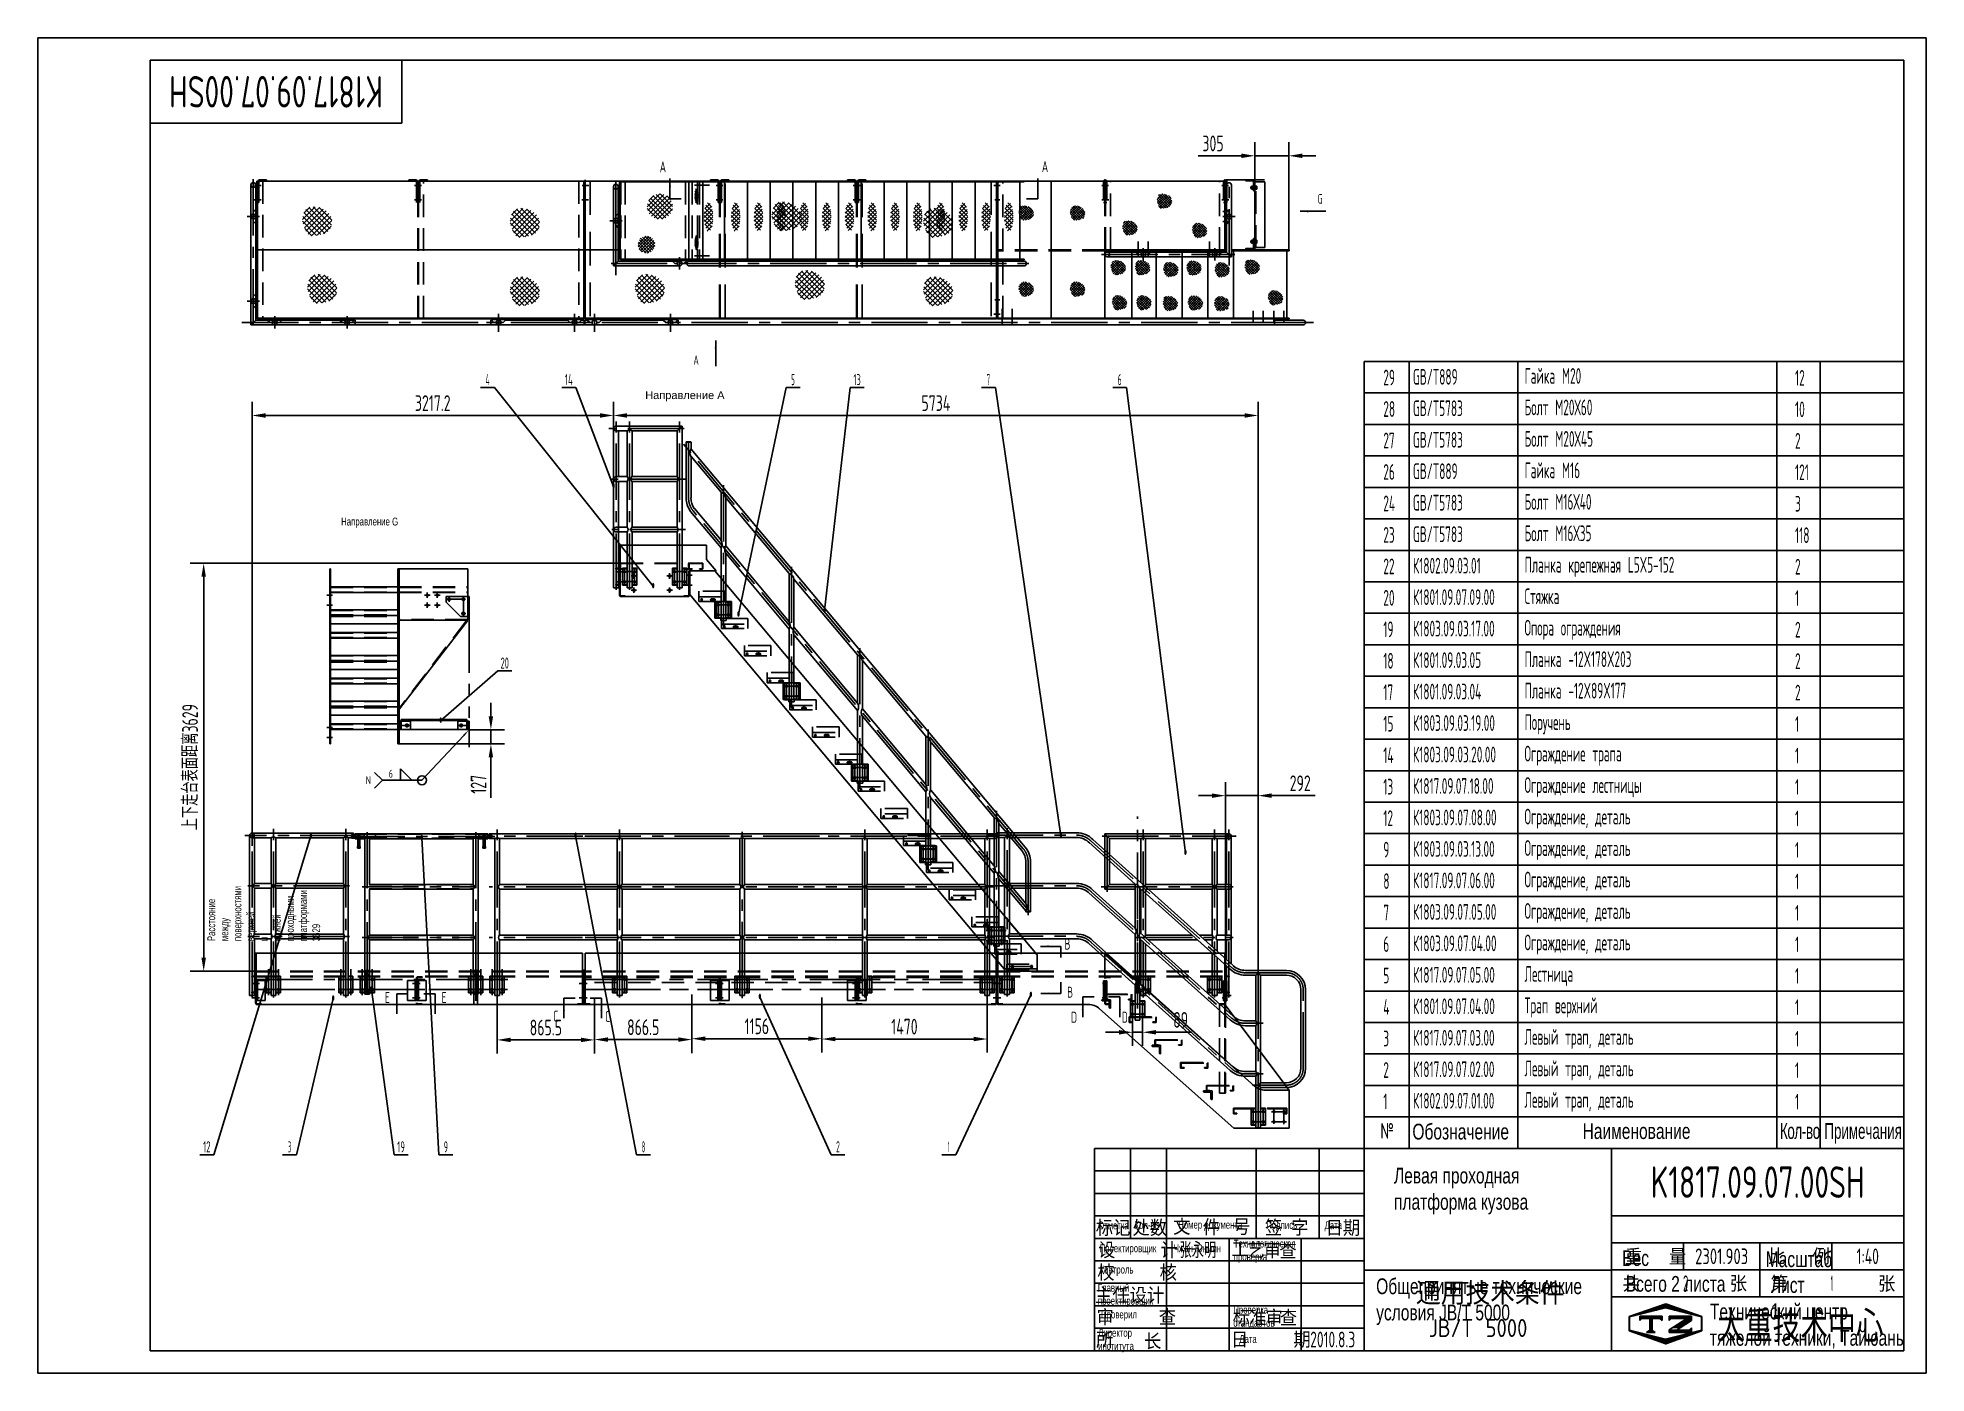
# Model space of a CAD drawing. Header units: millimetres. Extents: x 0 to 16800, y 0 to 11880.
import ezdxf
from ezdxf.enums import TextEntityAlignment as Align

# ---------------------------------------------------------------- set-up
doc = ezdxf.new("R2010")
doc.units = ezdxf.units.MM
doc.header["$LTSCALE"] = 400
for name, pattern in [('F', [0.75, 0.5, -0.25]), ('G', [2, 1.25, -0.25, 0.25, -0.25]), ('K', [2.5, 1.25, -0.25, 0.25, -0.25, 0.25, -0.25])]:
    doc.linetypes.add(name, pattern=pattern)
for name, color, linetype in [('01', 7, 'Continuous'), ('02', 1, 'Continuous'), ('04', 2, 'F'), ('05', 4, 'G'), ('07', 6, 'K'), ('08', 1, 'Continuous'), ('11', 3, 'Continuous'), ('13', 3, 'Continuous'), ('THICK', 7, 'Continuous')]:
    doc.layers.add(name, color=color, linetype=linetype)
doc.styles.add('HZLIB', font='TXT.shx', dxfattribs={"width": 0.5, "height": 140})
doc.styles.get("Standard").update_dxf_attribs({"font": 'isocp', "width": 0.707, "bigfont": 'intecad.shx'})
doc.dimstyles.new('INTE', dxfattribs={"dimscale": 40, "dimtxt": 3.5, "dimasz": 3, "dimexe": 3, "dimexo": 0, "dimgap": 1, "dimtad": 1, "dimdec": 3, "dimdsep": 46, "dimtxsty": 'Standard', "dimcen": 0, "dimclrd": 1, "dimclre": 1, "dimclrt": 3, "dimaunit": 1, "dimadec": 0, "dimazin": 0, "dimtfac": 1, "dimtmove": 0, "dimatfit": 0, "dimfxl": 0, "dimarcsym": 0})

msp = doc.modelspace()

# ---------------------------------------------------------------- texts
at = {"style": 'HZLIB', "width": 0.5}
for s, p in [('29', (11970.1184, 8787.5674)), ('GB/T889', (12233.476, 8793.891)), ('Гайка M20', (13226.7105, 8801.7608)), ('12', (15633.1773, 8784.6458)), ('28', (11970.1184, 8507.5774)), ('GB/T5783', (12233.476, 8513.901)), ('Болт M20Х60', (13226.7105, 8521.7708)), ('10', (15633.1773, 8504.6558)), ('27', (11970.1184, 8227.5874)), ('GB/T5783', (12233.476, 8233.911)), ('Болт М20Х45', (13226.7105, 8241.7808)), ('2', (15633.1773, 8224.6658)), ('26', (11970.1184, 7947.5974)), ('GB/T889', (12233.476, 7953.921)), ('Гайка M16', (13226.7105, 7961.7908)), ('121', (15633.1773, 7944.6758)), ('24', (11970.1184, 7667.6074)), ('GB/T5783', (12233.476, 7673.931)), ('Болт М16Х40', (13226.7105, 7681.8008)), ('3', (15633.1773, 7664.6858)), ('23', (11970.1184, 7387.6174)), ('GB/T5783', (12233.476, 7393.941)), ('Болт М16Х35', (13226.7105, 7401.8108)), ('118', (15633.1773, 7384.6958)), ('22', (11970.1184, 7107.6274)), ('К1802.09.03.01', (12233.476, 7113.951)), ('Планка крепежная L5X5-152', (13226.7105, 7121.8208)), ('2', (15633.1773, 7104.7058)), ('20', (11970.1184, 6827.6374)), ('К1801.09.07.09.00', (12233.476, 6833.961)), ('Стяжка', (13226.7105, 6841.8308)), ('1', (15633.1773, 6824.7158)), ('19', (11970.1184, 6547.6474)), ('К1803.09.03.17.00', (12233.476, 6553.971)), ('Опора ограждения', (13226.7105, 6561.8408)), ('2', (15633.1773, 6544.7258)), ('18', (11970.1184, 6267.6574)), ('К1801.09.03.05', (12233.476, 6273.981)), ('Планка -12X178X203', (13226.7105, 6281.8508)), ('2', (15633.1773, 6264.7358)), ('17', (11970.1184, 5987.6674)), ('К1801.09.03.04', (12233.476, 5993.991)), ('Планка -12X89X177', (13226.7105, 6001.8608)), ('2', (15633.1773, 5984.7458)), ('15', (11970.1184, 5707.6774)), ('К1803.09.03.19.00', (12233.476, 5714.001)), ('Поручень', (13226.7105, 5721.8708)), ('1', (15633.1773, 5704.7558)), ('14', (11970.1184, 5427.6874)), ('К1803.09.03.20.00', (12233.476, 5434.011)), ('Ограждение трапа', (13226.7105, 5441.8808)), ('1', (15633.1773, 5424.7658)), ('13', (11970.1184, 5147.6974)), ('К1817.09.07.18.00', (12233.476, 5154.021)), ('Ограждение лестницы', (13226.7105, 5161.8908)), ('1', (15633.1773, 5144.7758)), ('12', (11970.1184, 4867.7074)), ('К1803.09.07.08.00', (12233.476, 4874.031)), ('Ограждение, деталь', (13226.7105, 4881.9008)), ('1', (15633.1773, 4864.7858)), ('9', (11970.1184, 4587.7174)), ('К1803.09.03.13.00', (12233.476, 4594.041)), ('Ограждение, деталь', (13226.7105, 4601.9108)), ('1', (15633.1773, 4584.7958)), ('8', (11970.1184, 4307.7274)), ('К1817.09.07.06.00', (12233.476, 4314.051)), ('Ограждение, деталь', (13226.7105, 4321.9208)), ('1', (15633.1773, 4304.8058)), ('7', (11970.1184, 4027.7374)), ('К1803.09.07.05.00', (12233.476, 4034.061)), ('Ограждение, деталь', (13226.7105, 4041.9308)), ('1', (15633.1773, 4024.8158)), ('6', (11970.1184, 3747.7474)), ('К1803.09.07.04.00', (12233.476, 3754.071)), ('Ограждение, деталь', (13226.7105, 3761.9408)), ('1', (15633.1773, 3744.8258)), ('5', (11970.1184, 3467.7574)), ('К1817.09.07.05.00', (12233.476, 3474.081)), ('Лестница', (13226.7105, 3481.9508)), ('1', (15633.1773, 3464.8358)), ('4', (11970.1184, 3187.7674)), ('К1801.09.07.04.00', (12233.476, 3194.091)), ('Трап верхний', (13226.7105, 3201.9608)), ('1', (15633.1773, 3184.8458)), ('3', (11970.1184, 2907.7774)), ('К1817.09.07.03.00', (12233.476, 2914.101)), ('Левый трап, деталь', (13226.7105, 2921.9708)), ('1', (15633.1773, 2904.8558)), ('2', (11970.1184, 2627.7874)), ('К1817.09.07.02.00', (12233.476, 2634.111)), ('Левый трап, деталь', (13226.7105, 2641.9808)), ('1', (15633.1773, 2624.8658)), ('1', (11970.1184, 2347.7974)), ('К1802.09.07.01.00', (12233.476, 2354.121)), ('Левый трап, деталь', (13226.7105, 2361.9908)), ('1', (15633.1773, 2344.8758))]:
    msp.add_text(s, height=140, dxfattribs=at).set_placement(p)
at = {"layer": '01', "attachment_point": 1}
for s, insert, char_height, width in [('{\\fArial|b0|i0|c204|p34;\\W1;\\C3;Направление А}', (5404.346, 8735.882), 70, 1587.796469), ('{\\fArial|b0|i0|c204|p34;Подпись}', (10928.8712, 1354.0721), 70, 6.619213), ('{\\fArial|b0|i0|c204|p34;Дата}', (11447.3729, 1351.8676), 70, 2.206384), ('{\\fArial|b0|i0|c204|p34;Проектировщик}', (9446.162, 1146.4494), 70, 2.206384), ('{\\fArial|b0|i0|c204|p34;Вес}', (14095.3793, 1094.2157), 140, 3.52757), ('{\\fArial|b0|i0|c204|p34;Контроль}', (9446.162, 956.8634), 70, 2.206384), ('{\\fArial|b0|i0|c204|p34;Лист 1}', (15418.2074, 854.5497), 140, 7.055081), ('{\\fArial|b0|i0|c204|p34;Проверил}', (9459.3937, 557.3322), 70, 2.206384), ('{\\fArial|b0|i0|c204|p34;Проверка\\Pстандартов}', (10635.703, 600), 70, 1164.296964)]:
    msp.add_mtext(s, dxfattribs=dict(at, insert=insert, char_height=char_height, width=width))
for s, insert, char_height in [('{\\fArial|b0|i0|c204|p34;\\C3;Направление \\fArial|b0|i0|c0|p34;G}', (2699.2064, 7611.4121), 70), ('{\\Fisocp,intecad|c204;№}', (11944.4175, 2226.1161), 140), ('{\\fArial|b0|i0|c204|p34;Обозначение}', (12228.9173, 2219.3773), 140), ('{\\fArial|b0|i0|c204|p34;Наименование}', (13742.7764, 2223.8552), 140), ('{\\fArial|b0|i0|c204|p34;\\W0.607;\\T0.95;Кол-во}', (15498.9112, 2224.6368), 140), ('{\\fArial|b0|i0|c204|p34;\\W0.607;Примечания}', (15894.2369, 2224.533), 140), ('{\\fArial|b0|i0|c204|p34;\\C3;Левая проходная\\Pплатформа кузова}', (12065.3704, 1827.9869), 140), ('{\\fArial|b0|i0|c204|p34;Отметка}', (9432.9388, 1349.6631), 70), ('{\\fArial|b0|i0|c204|p34;Кол-во}', (9757.2781, 1354.0721), 70), ('{\\fArial|b0|i0|c204|p34;Номер документа}', (10145.6028, 1356.2766), 70), ('{\\fArial|b0|i0|c204|p34;Технологическая\\Pпроверка}', (10639.8191, 1188.3347), 70), ('{\\fArial|b0|i0|c204|p34;\\C3;Чжан Юнмин}', (10105.8727, 1146.4494), 70), ('{\\fArial|b0|i0|c204|p34;Масштаб}', (15372.3493, 1083.6422), 140), ('{\\fArial|b0|i0|c204|p34;Общепринятые технические\\Pусловия \\fArial|b0|i0|c0|p34;JB/T 5000}', (11906.6498, 843.7016), 140), ('{\\fArial|b0|i0|c204|p34;Всего 2 листа}', (14127.1272, 865.1232), 140), ('{\\fArial|b0|i0|c204|p34;Главный\\Pпроектировщик}', (9430.7173, 795.9358), 70), ('{\\fArial|b0|i0|c204|p34;Технический центр\\Pтяжелой техники, Тайюань}', (14875.1723, 618.0477), 140), ('{\\fArial|b0|i0|c204|p34;Директор\\Pинститута}', (9432.917, 394.2001), 70), ('{\\fArial|b0|i0|c204|p34;Дата}', (10688.6564, 339.1523), 70)]:
    msp.add_mtext(s, dxfattribs=dict(at, insert=insert, char_height=char_height))
at = {"layer": '01', "insert": (1508.3573, 3844.0634), "char_height": 70, "width": 4.644402, "attachment_point": 1, "rotation": 90}
msp.add_mtext('{\\fArial|b0|i0|c204|p34;\\C3;Расстояние между поверхностями верхней и нижней проходными платформами 3629}', dxfattribs=at)
at = {"layer": '02', "width": 0.605172}
for p, p2 in [((5110.7792, 7868.9072), (5134.7792, 7868.9072)), ((5462.9146, 6981.5613), (5486.9146, 6981.5613)), ((6221.3231, 6728.6421), (6245.3231, 6728.6421)), ((6988.0002, 6764.8762), (7012.0002, 6764.8762)), ((3572.5421, 5785.194), (3596.5421, 5785.194)), ((2418.4292, 4760.8249), (2442.4292, 4760.8249)), ((3403.6839, 4741.8197), (3427.6839, 4741.8197)), ((4772.6734, 4761.4504), (4796.6734, 4761.4504)), ((9090.7748, 4761.4278), (9114.7748, 4761.4278)), ((10197.4362, 4610.4994), (10221.4362, 4610.4994)), ((2955.463, 3392.7647), (2979.463, 3392.7647)), ((6412.0766, 3326.398), (6436.0766, 3326.398)), ((8822.6982, 3345.3082), (8846.6982, 3345.3082)), ((2616.434, 3312.6), (2640.434, 3312.6))]:
    msp.add_text('\\M+5A1F1', height=40, dxfattribs=at).set_placement(p, p2, align=Align.FIT)
at = {"layer": '11', "width": 0.696133}
msp.add_text('K1817.09.07.00SH', height=280, rotation=180, dxfattribs=at).set_placement((3071.0488, 11540), (1168.9512, 11540), align=Align.FIT)
at = {"layer": '11', "width": 0.707}
for s, height, p in [('A', 98, (5533.0128, 10653.9077)), ('A', 98, (8932.4575, 10655.745)), ('G', 84, (11385.3865, 10379.6156)), ('A', 84, (5832.6084, 8945.461)), ('B', 98, (9133.569, 3738.5093)), ('E', 98, (3087.7641, 3263.4694)), ('E', 98, (3591.5798, 3263.4694)), ('B', 98, (9157.2652, 3310.7423)), ('C', 98, (4585.1899, 3098.482)), ('C', 98, (5047.912, 3094.9383)), ('D', 98, (9191.6646, 3088.2933)), ('D', 98, (9643.2485, 3088.2933))]:
    msp.add_text(s, height=height, dxfattribs=at).set_placement(p, align=Align.BOTTOM_LEFT)
at = {"layer": '11'}
for s, height, width, p, p2 in [('4', 98.9949, 0.543846, (3983.9344, 8789.347), (4018.9291, 8789.347)), ('14', 98.99495, 0.614783, (4689.3298, 8789.347), (4759.3192, 8789.347)), ('5', 98.9949, 0.527686, (6703.5271, 8789.347), (6734.422, 8789.347)), ('13', 98.99495, 0.609833, (7256.0019, 8789.347), (7321.8915, 8789.347)), ('7', 98.9949, 0.514182, (8442.9478, 8789.347), (8470.9435, 8789.347)), ('6', 98.9949, 0.600695, (9606.776, 8789.347), (9642.4321, 8789.347)), ('20', 98.99495, 0.600864, (4117.1292, 6268.4027), (4191.5292, 6268.4027)), ('12', 98.99495, 0.611465, (1470.4615, 1964.245), (1537.6555, 1964.245)), ('3', 98.9949, 0.527686, (2224.6098, 1964.245), (2255.5046, 1964.245)), ('19', 98.99495, 0.612447, (3197.6473, 1964.245), (3265.6486, 1964.245)), ('9', 98.9949, 0.579528, (3612.5998, 1964.245), (3648.2609, 1964.245)), ('8', 98.9949, 0.514182, (5374.3951, 1964.245), (5402.3909, 1964.245)), ('2', 98.9949, 0.562593, (7101.8704, 1964.245), (7135.8469, 1964.245)), ('1', 98.9949, 0.404, (8097.6318, 1964.245), (8111.6297, 1964.245)), ('K1817.09.07.00SH', 280, 0.696133, (14348.9512, 1560), (16251.0488, 1560)), ('2301.903', 140, 0.689002, (14743.9174, 970), (15216.0826, 970)), ('1:40', 140, 0.657692, (16180.981, 970), (16379.019, 970)), ('2', 140, 0.562593, (14635.9749, 730), (14684.0251, 730)), ('1', 140, 0.404, (15950.102, 730), (15969.898, 730)), ('2010.8.3', 140, 0.636133, (11320, 230), (11720, 230))]:
    msp.add_text(s, height=height, dxfattribs=dict(at, width=width)).set_placement(p, p2, align=Align.FIT)

# ---------------------------------------------------------------- blocks, each defined once
blk = doc.blocks.new('A$C32973516')
at = {"layer": '04', "color": 2, "linetype": 'F'}
for p, q in [((37, 246), (0, 246)), ((0, 246), (0, 240)), ((37, 240), (0, 240)), ((45, 14), (45, 232)), ((51, 14), (51, 232)), ((37, 6), (0, 6)), ((0, 0), (0, 6)), ((37, 0), (0, 0))]:
    blk.add_line(p, q, dxfattribs=at)
for centre, radius, start, end in [((37, 232), 14, 0, 90), ((37, 232), 8, 0, 90), ((37, 14), 8, 270, 0), ((37, 14), 14, 270, 0)]:
    blk.add_arc(centre, radius, start, end, dxfattribs=at)
at = {"layer": '05', "color": 4, "linetype": 'G'}
for p, q in [((67, 187), (28, 187)), ((68, 60), (31, 60))]:
    blk.add_line(p, q, dxfattribs=at)
blk = doc.blocks.new('A$C26947815')
at = {"ltscale": 0.8}
for p, q in [((45, 305), (45, 14)), ((51, 305), (45, 305)), ((51, 305), (51, 14)), ((0, 6), (37, 6)), ((0, 0), (0, 6)), ((37, 0), (0, 0))]:
    blk.add_line(p, q, dxfattribs=at)
for radius in [14, 8]:
    blk.add_arc((37, 14), radius, 270, 0, dxfattribs=at)
at = {"layer": '04', "color": 2, "linetype": 'F', "ltscale": 0.8}
for p, q in [((51, 197), (45, 197)), ((51, 176), (45, 176)), ((51, 70), (45, 70)), ((51, 49), (45, 49))]:
    blk.add_line(p, q, dxfattribs=at)
at = {"layer": '05', "color": 4, "linetype": 'G', "ltscale": 0.8}
for p, q in [((85, 187), (17, 187)), ((85, 60), (17, 60))]:
    blk.add_line(p, q, dxfattribs=at)
blk = doc.blocks.new('A$C6C507418')
at = {"layer": '04', "color": 2, "linetype": 'F'}
for p, q in [((0, 50), (241, 50)), ((0, 50), (0, 0)), ((5, 45), (236, 45)), ((5, 45), (5, 5)), ((5, 5), (30, 5)), ((30, 0), (30, 5)), ((236, 5), (211, 5)), ((211, 0), (211, 5)), ((236, 45), (236, 5)), ((241, 50), (241, 0)), ((0, 0), (30, 0)), ((241, 0), (211, 0))]:
    blk.add_line(p, q, dxfattribs=at)
blk = doc.blocks.new('A$C66DC3B9F')
at = {"layer": '04', "color": 2, "linetype": 'F'}
for p, q in [((0, 50), (476, 50)), ((0, 50), (0, 0)), ((5, 45), (471, 45)), ((5, 45), (5, 5)), ((5, 5), (30, 5)), ((30, 0), (30, 5)), ((471, 5), (446, 5)), ((446, 0), (446, 5)), ((471, 45), (471, 5)), ((476, 50), (476, 0)), ((0, 0), (30, 0)), ((476, 0), (446, 0))]:
    blk.add_line(p, q, dxfattribs=at)
blk = doc.blocks.new('A$C61274FA0')
at = {"layer": '04', "color": 2, "linetype": 'F'}
for p, q in [((0, 14), (0, 457)), ((0, 457), (6, 457)), ((6, 14), (6, 457)), ((14, 6), (51, 6)), ((14, 0), (51, 0)), ((51, 0), (51, 6))]:
    blk.add_line(p, q, dxfattribs=at)
for radius in [14, 8]:
    blk.add_arc((14, 14), radius, 180, 270, dxfattribs=at)
blk = doc.blocks.new('1111a')
for p, q in [((9082, 6114), (10034, 6114)), ((9082, 5657), (9082, 6114)), ((10034, 6114), (11363, 4934)), ((10034, 6114), (11101, 6114)), ((9082, 5657), (9887, 5657)), ((9092, 5664), (9127, 5664)), ((9127, 5657), (9887, 5657)), ((9988, 5619), (11183, 4557)), ((9988, 5619), (11183, 4557)), ((11673, 4895), (11464, 4895)), ((11673, 4895), (11673, 4557)), ((11673, 4895), (11673, 4557)), ((11673, 4557), (11183, 4557)), ((11673, 4557), (11183, 4557))]:
    blk.add_line(p, q)
for centre in [(9120, 5879), (9209, 5879), (10332, 5879), (10421, 5879), (10967, 5879), (11056, 5879), (9120, 5790), (9209, 5790), (10421, 5790), (10967, 5790), (11056, 5790), (10282, 5660), (10282, 5571), (10371, 5660), (10371, 5571), (11355, 4703), (11444, 4703), (11539, 4703), (11628, 4703), (11355, 4614), (11444, 4614), (11539, 4614), (11628, 4614)]:
    blk.add_circle(centre, 8)
for centre, start, end in [((9887, 5505), 48.378, 90), ((9887, 5505), 48.378, 90), ((11464, 5047), 228.3794, 270)]:
    blk.add_arc(centre, 152, start, end)
at = {"layer": '01'}
for p, q in [((11101, 6114), (11101, 5649)), ((11101, 6114), (11107, 6114)), ((11107, 6114), (11107, 5649)), ((11107, 5691), (11107, 5869)), ((11119, 5869), (11107, 5869)), ((11119, 5691), (11119, 5869)), ((9092, 5664), (9082, 5674)), ((10041, 5691), (10041, 5691)), ((11101, 5657), (11673, 4895)), ((11107, 5691), (11119, 5691)), ((11107, 5691), (11107, 5691))]:
    blk.add_line(p, q, dxfattribs=at)
at = {"layer": '01', "color": 7, "linetype": 'Continuous'}
for p, q in [((11101, 5657), (11101, 6114)), ((9082, 5674), (9082, 5903)), ((9127, 5657), (9127, 5664))]:
    blk.add_line(p, q, dxfattribs=at)
at = {"layer": '04', "color": 2, "linetype": 'F'}
for p, q in [((10034, 5903), (10034, 6114)), ((9082, 5953), (11101, 5953)), ((9082, 5948), (11101, 5948)), ((9082, 5908), (11101, 5908)), ((9082, 5903), (10034, 5903)), ((9082, 5903), (11101, 5903)), ((10034, 5869), (10022, 5869)), ((10022, 5691), (10022, 5869)), ((10034, 5691), (10034, 5869)), ((10040, 5691), (10040, 5869)), ((10052, 5869), (10040, 5869)), ((10052, 5691), (10052, 5869)), ((11089, 5691), (11089, 5869)), ((11101, 5869), (11089, 5869)), ((11101, 5691), (11101, 5869)), ((10084, 5700), (10009, 5700)), ((10009, 5700), (10009, 5692)), ((10011, 5690), (10065, 5690)), ((10034, 5691), (10022, 5691)), ((10040, 5691), (10052, 5691)), ((10074, 5681), (10074, 5629)), ((10084, 5625), (10078, 5625)), ((10084, 5625), (10084, 5700)), ((11056, 5657), (11056, 4869)), ((11107, 5657), (11056, 5657)), ((11101, 5691), (11089, 5691)), ((11101, 5657), (11101, 4869)), ((11107, 5649), (11107, 4869)), ((10530, 5294), (10455, 5294)), ((10455, 5294), (10455, 5286)), ((10457, 5284), (10511, 5284)), ((10520, 5275), (10520, 5223)), ((10530, 5219), (10524, 5219)), ((10530, 5219), (10530, 5294)), ((10988, 4888), (10913, 4888)), ((10913, 4888), (10913, 4880)), ((10915, 4878), (10969, 4878)), ((10988, 4813), (10988, 4888)), ((10978, 4869), (10978, 4817)), ((10988, 4813), (10982, 4813)), ((11107, 4869), (11056, 4869))]:
    blk.add_line(p, q, dxfattribs=at)
blk.add_circle((10332, 5790), 8, dxfattribs=at)
for centre, radius, start, end in [((10011, 5692), 1.52, 180, 270), ((10065, 5681), 9, 360, 89.8782), ((10078, 5629), 3.3, 180.2621, 270), ((10457, 5286), 1.52, 180, 270), ((10511, 5275), 9, 360, 89.8782), ((10524, 5223), 3.3, 180.2621, 270), ((10915, 4880), 1.52, 180, 270), ((10969, 4869), 9, 360, 89.8782), ((10982, 4817), 3.3, 180.2621, 270)]:
    blk.add_arc(centre, radius, start, end, dxfattribs=at)
at = {"layer": '05', "color": 4, "linetype": 'G'}
for p, q in [((9120, 5771), (9120, 5897)), ((9209, 5770), (9209, 5898)), ((10332, 5771), (10332, 5897)), ((10421, 5770), (10421, 5898)), ((10967, 5771), (10967, 5897)), ((11056, 5770), (11056, 5898)), ((9097, 5879), (9231, 5879)), ((9097, 5790), (9231, 5790)), ((10056, 5717), (10012, 5717)), ((10058, 5844), (10014, 5844)), ((10309, 5879), (10443, 5879)), ((10309, 5790), (10443, 5790)), ((10944, 5879), (11078, 5879)), ((10944, 5790), (11078, 5790)), ((11123, 5717), (11079, 5717)), ((11124, 5844), (11081, 5844)), ((10259, 5660), (10393, 5660)), ((10259, 5571), (10393, 5571)), ((10282, 5552), (10282, 5678)), ((10371, 5551), (10371, 5679)), ((11355, 4595), (11355, 4721)), ((11444, 4594), (11444, 4722)), ((11539, 4595), (11539, 4721)), ((11628, 4594), (11628, 4722)), ((11332, 4703), (11466, 4703)), ((11332, 4614), (11466, 4614)), ((11516, 4703), (11650, 4703)), ((11516, 4614), (11650, 4614))]:
    blk.add_line(p, q, dxfattribs=at)
at = {"layer": '01', "xscale": -1}
blk.add_blockref('A$C26947815', (9126, 5657), dxfattribs=at)
at = {"layer": '01'}
for name, p in [('A$C6C507418', (10034, 5700)), ('A$C6C507418', (10251, 5497)), ('A$C6C507418', (10480, 5294)), ('A$C6C507418', (10709, 5091)), ('A$C6C507418', (10938, 4888)), ('A$C66DC3B9F', (11178, 4685))]:
    blk.add_blockref(name, p, dxfattribs=at)
at = {"layer": '04', "color": 2, "linetype": 'F', "xscale": -1}
for name, p in [('A$C61274FA0', (11107, 5657)), ('A$C32973516', (10085, 5657))]:
    blk.add_blockref(name, p, dxfattribs=at)
blk = doc.blocks.new('A$C20E85FB4')
at = {"layer": '02', "linetype": 'Continuous', "ltscale": 0.8}
h = blk.add_hatch(dxfattribs=at)
h.set_pattern_fill('ANSI37', color=1, scale=10, style=0)
h.set_pattern_definition([(45, (-11288.267, -1206.898), (-22.45064, 22.45064), []), (135, (-11288.267, -1206.898), (-22.45064, -22.45064), [])])
edge = h.paths.add_edge_path()
edge.add_spline(control_points=[(-3, 135), (2, 175), (18, 299), (289, 230), (252, 29), (146, 8), (52, -12), (19, 59), (5, 103), (-1, 126), (-3, 135)], knot_values=[0, 0, 0, 0, 107.226623, 332.783515, 469.925804, 564.431844, 645.860592, 719.225168, 762.115824, 790.07632, 790.07632, 790.07632, 790.07632], degree=3, periodic=0)
blk = doc.blocks.new('A$C3967371B')
at = {"layer": '04', "xscale": 0.5, "yscale": 0.5, "zscale": 0.5}
blk.add_blockref('A$C20E85FB4', (0, 0), dxfattribs=at)
blk = doc.blocks.new('A$C1FC16D5F')
at = {"layer": '01', "color": 7, "linetype": 'Continuous', "ltscale": 0.8}
for p, q in [((14, 193), (24, 203)), ((14, 193), (14, 190)), ((26, 203), (24, 203)), ((26, 203), (26, 190)), ((32, 203), (34, 203)), ((32, 203), (32, 190)), ((44, 193), (34, 203)), ((44, 193), (44, 190)), ((44, 190), (44, 0)), ((32, 0), (44, 0))]:
    blk.add_line(p, q, dxfattribs=at)
at = {"layer": '04', "color": 2, "linetype": 'F', "ltscale": 0.8}
for p, q in [((14, 190), (14, 0)), ((26, 190), (26, 0)), ((32, 190), (32, 0)), ((26, 0), (14, 0))]:
    blk.add_line(p, q, dxfattribs=at)
at = {"layer": '05', "color": 4, "linetype": 'G', "ltscale": 0.8}
for p, q in [((0, 152), (60, 152)), ((0, 25), (62, 25))]:
    blk.add_line(p, q, dxfattribs=at)
blk = doc.blocks.new('1111b')
at = {"ltscale": 0.8}
for p, q in [((8839, 9808), (8839, 8588)), ((8845, 9808), (8845, 8588))]:
    blk.add_line(p, q, dxfattribs=at)
at = {"layer": '01'}
for p, q in [((10871, 9808), (8839, 9808)), ((9322, 8588), (9322, 9808)), ((10865, 9198), (10865, 9808)), ((10871, 9198), (10871, 9808)), ((10882, 9198), (9798, 9198)), ((9798, 8588), (9798, 9188)), ((10882, 9188), (9798, 9188)), ((10039, 8588), (10039, 9188)), ((10256, 8588), (10256, 9188)), ((10485, 8588), (10485, 9188)), ((10714, 8588), (10714, 9188)), ((11437, 9198), (10924, 9198)), ((11437, 9188), (10924, 9188)), ((10943, 8588), (10943, 9188)), ((11418, 8588), (11418, 9188)), ((11437, 9188), (11437, 9198)), ((11437, 8588), (8839, 8588)), ((8846, 8582), (8839, 8588)), ((11437, 8582), (8846, 8582)), ((11437, 8582), (11437, 8588))]:
    blk.add_line(p, q, dxfattribs=at)
at = {"layer": '01', "color": 7, "linetype": 'Continuous', "ltscale": 0.8}
for p, q in [((9786, 9811), (9796, 9821)), ((9786, 9811), (9786, 9808)), ((9798, 9821), (9796, 9821)), ((9798, 9821), (9798, 9808)), ((9804, 9821), (9806, 9821)), ((9804, 9821), (9804, 9808)), ((9816, 9811), (9806, 9821)), ((9816, 9811), (9816, 9808))]:
    blk.add_line(p, q, dxfattribs=at)
at = {"layer": '01', "color": 7, "linetype": 'Continuous'}
for p, q in [((8846, 8582), (8846, 9198)), ((9798, 9198), (9798, 9188))]:
    blk.add_line(p, q, dxfattribs=at)
at = {"layer": '04'}
blk.add_line((8890, 8588), (8890, 9808), dxfattribs=at)
at = {"layer": '04', "color": 2, "linetype": 'F', "ltscale": 0.8}
for p, q in [((9786, 9808), (9786, 9618)), ((9798, 9808), (9798, 9618)), ((9804, 9808), (9804, 9618)), ((9816, 9808), (9816, 9618)), ((9798, 9618), (9786, 9618)), ((9804, 9618), (9816, 9618))]:
    blk.add_line(p, q, dxfattribs=at)
at = {"layer": '04', "color": 2, "linetype": 'F'}
for p, q in [((9798, 9198), (9798, 9808)), ((9804, 9198), (9804, 9808)), ((9849, 9198), (9849, 9808)), ((10820, 9198), (10820, 9808)), ((9798, 9198), (8846, 9198)), ((9798, 9188), (8846, 9188))]:
    blk.add_line(p, q, dxfattribs=at)
at = {"layer": '05', "color": 4, "linetype": 'G'}
for p, q in [((8868, 9770), (8812, 9770)), ((9827, 9770), (9772, 9770)), ((8863, 9643), (8819, 9643)), ((9822, 9643), (9779, 9643)), ((10096, 9131), (10096, 9271)), ((10185, 9131), (10185, 9271)), ((10731, 9131), (10731, 9271)), ((10820, 9131), (10820, 9271)), ((8863, 8753), (8819, 8753)), ((8868, 8626), (8812, 8626)), ((8884, 8538), (8884, 8673)), ((8973, 8538), (8973, 8673)), ((11119, 8547), (11119, 8654)), ((11208, 8547), (11208, 8654)), ((11303, 8547), (11303, 8654)), ((11392, 8547), (11392, 8654))]:
    blk.add_line(p, q, dxfattribs=at)
at = {"layer": '05', "color": 4, "linetype": 'G', "ltscale": 0.8}
for p, q in [((9772, 9770), (9832, 9770)), ((9772, 9643), (9834, 9643))]:
    blk.add_line(p, q, dxfattribs=at)
at = {"layer": '05'}
for p, q in [((10895, 9538), (10848, 9538)), ((10895, 9449), (10848, 9449))]:
    blk.add_line(p, q, dxfattribs=at)
at = {"layer": '01'}
for p in [(9034, 9460), (9492, 9460), (10265, 9566), (9957, 9327), (10577, 9305), (9853, 8974), (10070, 8974), (10322, 8957), (10527, 8971), (10779, 8955), (11045, 8979), (9034, 8783), (9492, 8783), (9865, 8662), (10082, 8662), (10317, 8655), (10539, 8660), (10774, 8653), (11253, 8706)]:
    blk.add_blockref('A$C3967371B', p, dxfattribs=at)
at = {"layer": '04'}
blk.add_blockref('A$C1FC16D5F', (10839, 9618), dxfattribs=at)
blk = doc.blocks.new('A$C5E9C2E42')
at = {"layer": '01'}
for p, q in [((0, 457), (0, 212)), ((610, 457), (0, 457)), ((610, 0), (610, 457)), ((0, 34), (0, 0)), ((0, 0), (610, 0))]:
    blk.add_line(p, q, dxfattribs=at)
for centre, radius in [((38, 187), 10.5), ((165, 187), 10.5), ((270, 222), 8), ((359, 222), 8), ((38, 60), 10.5), ((270, 133), 8), ((359, 133), 8)]:
    blk.add_circle(centre, radius, dxfattribs=at)
at = {"layer": '04', "color": 2, "linetype": 'F'}
for p, q in [((0, 212), (0, 34)), ((0, 6), (610, 6))]:
    blk.add_line(p, q, dxfattribs=at)
at = {"layer": '05', "color": 4, "linetype": 'G'}
for p, q in [((20, 187), (184, 187)), ((38, 213), (38, 35)), ((147, 187), (184, 187)), ((165, 208), (165, 165)), ((20, 60), (57, 60))]:
    blk.add_line(p, q, dxfattribs=at)
at = {"layer": '05'}
for p, q in [((294, 222), (246, 222)), ((270, 246), (270, 198)), ((383, 222), (335, 222)), ((359, 246), (359, 198)), ((294, 133), (246, 133)), ((270, 157), (270, 109)), ((383, 133), (335, 133)), ((359, 157), (359, 109))]:
    blk.add_line(p, q, dxfattribs=at)
blk = doc.blocks.new('A$C7BD259EA')
at = {"ltscale": 0.8}
for p, q in [((0, 178), (0, 0)), ((0, 178), (203, 178)), ((203, 178), (203, 127)), ((76, 0), (203, 127)), ((0, 0), (76, 0))]:
    blk.add_line(p, q, dxfattribs=at)
for centre in [(51, 153), (51, 26), (178, 153)]:
    blk.add_circle(centre, 10.5, dxfattribs=at)
at = {"layer": '05', "color": 4, "linetype": 'G', "ltscale": 0.8}
for p, q in [((51, 173), (51, 11)), ((178, 169), (178, 136)), ((29, 26), (71, 26)), ((31, 153), (197, 153))]:
    blk.add_line(p, q, dxfattribs=at)
blk = doc.blocks.new('1111c')
at = {"layer": '01'}
for p, q in [((2918, 6983), (2918, 8540)), ((2918, 8540), (2924, 8540)), ((2924, 6983), (2924, 8540)), ((3524, 6983), (3524, 8540)), ((3524, 8540), (3534, 8540)), ((3534, 6983), (3534, 8540)), ((2924, 8379), (3524, 8379)), ((2924, 8329), (3524, 8329)), ((2924, 8176), (3524, 8176)), ((2924, 8126), (3524, 8126)), ((3534, 8083), (3534, 7298)), ((3534, 8083), (4136, 8083)), ((4141, 8079), (4136, 8083)), ((2924, 8051), (3524, 8051)), ((2924, 7973), (3524, 7973)), ((2924, 7923), (3524, 7923)), ((2924, 7770), (3524, 7770)), ((2924, 7720), (3524, 7720)), ((2924, 7645), (3524, 7645)), ((2924, 7567), (3524, 7567)), ((2924, 7517), (3524, 7517)), ((2924, 7364), (3524, 7364)), ((2924, 7314), (3524, 7314)), ((2924, 7239), (3524, 7239)), ((3539, 7294), (3534, 7298)), ((2924, 7161), (3524, 7161)), ((2924, 7111), (3524, 7111)), ((2918, 6983), (2924, 6983)), ((3524, 6983), (3534, 6983))]:
    blk.add_line(p, q, dxfattribs=at)
at = {"layer": '01', "color": 7, "linetype": 'Continuous'}
blk.add_line((3539, 7294), (4141, 8079), dxfattribs=at)
at = {"layer": '04', "color": 2, "linetype": 'F'}
for p, q in [((2924, 8374), (3524, 8374)), ((2924, 8334), (3524, 8334)), ((3534, 8379), (4144, 8379)), ((3534, 8374), (4144, 8374)), ((3534, 8334), (4144, 8334)), ((3534, 8329), (4144, 8329)), ((2924, 8171), (3524, 8171)), ((2924, 8131), (3524, 8131)), ((2924, 8116), (3524, 8116)), ((4136, 8083), (3534, 7298)), ((2924, 7968), (3524, 7968)), ((2924, 7928), (3524, 7928)), ((2924, 7765), (3524, 7765)), ((2924, 7725), (3524, 7725)), ((2924, 7710), (3524, 7710)), ((2924, 7562), (3524, 7562)), ((2924, 7522), (3524, 7522)), ((2924, 7359), (3524, 7359)), ((2924, 7319), (3524, 7319)), ((2924, 7304), (3524, 7304)), ((2924, 7156), (3524, 7156)), ((2924, 7116), (3524, 7116))]:
    blk.add_line(p, q, dxfattribs=at)
at = {"layer": '05', "color": 4, "linetype": 'G'}
for p, q in [((2891, 8305), (2941, 8305)), ((2891, 8216), (2941, 8216)), ((2891, 7129), (2941, 7129)), ((2891, 7040), (2941, 7040))]:
    blk.add_line(p, q, dxfattribs=at)
at = {"layer": '01', "xscale": -1}
blk.add_blockref('A$C5E9C2E42', (4144, 8083), dxfattribs=at)
at = {"layer": '01', "color": 7, "linetype": 'Continuous', "xscale": -1}
blk.add_blockref('A$C7BD259EA', (4157, 8116), dxfattribs=at)
blk = doc.blocks.new('A$C0010469C')
at = {"layer": '04', "color": 2, "linetype": 'F'}
for p, q in [((0, 3), (0, 48)), ((3, 51), (607, 51)), ((3, 48), (607, 48)), ((3, 3), (3, 48)), ((30, 3), (3, 3)), ((30, 0), (3, 0)), ((30, 0), (30, 3)), ((607, 3), (580, 3)), ((580, 3), (580, 0)), ((607, 0), (580, 0)), ((607, 48), (607, 3)), ((610, 3), (610, 48)), ((610, 48), (610, 3)), ((613, 51), (731, 51)), ((613, 48), (731, 48)), ((613, 3), (613, 48)), ((640, 3), (613, 3)), ((640, 0), (613, 0)), ((640, 0), (640, 3)), ((731, 3), (704, 3)), ((704, 3), (704, 0)), ((731, 0), (704, 0)), ((731, 48), (731, 3)), ((734, 3), (734, 48))]:
    blk.add_line(p, q, dxfattribs=at)
for centre, start, end in [((3, 48), 90, 180), ((3, 3), 180, 270), ((607, 48), 0, 90), ((607, 3), 270, 0), ((613, 48), 90, 180), ((613, 3), 180, 270), ((731, 48), 0, 90), ((731, 3), 270, 0)]:
    blk.add_arc(centre, 3, start, end, dxfattribs=at)
blk = doc.blocks.new('1114a')
for p, q in [((4900, 6915), (4900, 6472)), ((4900, 6915), (4906, 6915)), ((4906, 6915), (4906, 6472)), ((5675, 6915), (4907, 6915)), ((4907, 6915), (4907, 6458)), ((5675, 6789), (5675, 6915)), ((5761, 6687), (5675, 6789)), ((5518, 6458), (5518, 6687)), ((5518, 6687), (5518, 6472)), ((5761, 6687), (5518, 6687)), ((5524, 6687), (5518, 6687)), ((5524, 6687), (5524, 6472)), ((4907, 6458), (5518, 6458))]:
    blk.add_line(p, q)
for centre in [(4945, 6680), (4945, 6591), (5034, 6680), (5034, 6591), (5390, 6680), (5390, 6591), (5479, 6680), (5479, 6591)]:
    blk.add_circle(centre, 8)
for centre, start, end in [((4914, 6472), 180, 240), ((5510, 6472), 304.8499, 0)]:
    blk.add_arc(centre, 14, start, end)
at = {"layer": '01', "color": 7, "linetype": 'Continuous'}
blk.add_arc((4914, 6472), 8, 180, 208.955, dxfattribs=at)
at = {"layer": '04', "color": 2, "linetype": 'F'}
for p, q in [((4907, 6688), (4901, 6688)), ((4907, 6672), (4901, 6672)), ((4907, 6599), (4901, 6599)), ((4907, 6583), (4901, 6583)), ((5518, 6657), (5524, 6657)), ((5518, 6641), (5524, 6641)), ((5518, 6568), (5524, 6568)), ((5518, 6552), (5524, 6552)), ((4951, 6464), (4914, 6464)), ((4914, 6458), (4951, 6458)), ((4951, 6458), (4951, 6464)), ((5473, 6464), (5510, 6464)), ((5473, 6458), (5473, 6464)), ((5510, 6458), (5473, 6458))]:
    blk.add_line(p, q, dxfattribs=at)
for centre in [(5028, 6642), (5346, 6642), (5028, 6515), (5346, 6515)]:
    blk.add_circle(centre, 10.5, dxfattribs=at)
for centre, radius, start, end in [((4914, 6472), 8, 208.955, 270), ((4914, 6472), 14, 240, 270), ((5510, 6472), 8, 270, 0), ((5510, 6472), 14, 270, 304.8499)]:
    blk.add_arc(centre, radius, start, end, dxfattribs=at)
at = {"layer": '05', "color": 4, "linetype": 'G'}
for p, q in [((4931, 6680), (4879, 6680)), ((4931, 6591), (4879, 6591)), ((5494, 6649), (5547, 6649)), ((5494, 6560), (5547, 6560))]:
    blk.add_line(p, q, dxfattribs=at)
at = {"layer": '05'}
for p, q in [((4960, 6680), (4930, 6680)), ((4960, 6591), (4930, 6591)), ((4945, 6695), (4945, 6665)), ((4945, 6606), (4945, 6576)), ((5052, 6642), (5004, 6642)), ((5049, 6680), (5019, 6680)), ((5049, 6591), (5019, 6591)), ((5028, 6666), (5028, 6618)), ((5034, 6695), (5034, 6665)), ((5034, 6606), (5034, 6576)), ((5370, 6642), (5322, 6642)), ((5346, 6666), (5346, 6618)), ((5405, 6680), (5375, 6680)), ((5405, 6591), (5375, 6591)), ((5390, 6695), (5390, 6665)), ((5390, 6606), (5390, 6576)), ((5494, 6680), (5464, 6680)), ((5494, 6591), (5464, 6591)), ((5479, 6695), (5479, 6665)), ((5479, 6606), (5479, 6576)), ((5052, 6515), (5004, 6515)), ((5028, 6539), (5028, 6491)), ((5370, 6515), (5322, 6515)), ((5346, 6539), (5346, 6491))]:
    blk.add_line(p, q, dxfattribs=at)
blk.add_blockref('A$C0010469C', (4907, 6704))
blk = doc.blocks.new('1114b')
at = {"layer": '02', "linetype": 'Continuous'}
h = blk.add_hatch(dxfattribs=at)
h.set_pattern_fill('ANSI37', color=1, scale=9, style=0)
h.set_pattern_definition([(45, (5475.447, 4652.253), (-20.20558, 20.20558), []), (135, (5475.447, 4652.253), (-20.20558, -20.20558), [])])
h.paths.add_polyline_path([(6479, 5950, 1), (6705, 5950, 1)])
h = blk.add_hatch(dxfattribs=at)
h.set_pattern_fill('ANSI37', color=1, scale=2.8, style=0)
h.set_pattern_definition([(45, (6132.256, 5488.448), (-6.28618, 6.28618), []), (135, (6132.256, 5488.448), (-6.28618, -6.28618), [])])
edge = h.paths.add_edge_path()
edge.add_ellipse((6918, 6045), major_axis=(0, -62.5), ratio=0.261046, start_angle=0, end_angle=360)
h = blk.add_hatch(dxfattribs=at)
h.set_pattern_fill('ANSI37', color=1, scale=6, style=0)
h.set_pattern_definition([(45, (5727.587, 4748.025), (-13.47038, 13.47038), []), (135, (5727.587, 4748.025), (-13.47038, -13.47038), [])])
h.paths.add_polyline_path([(6397, 5613, 1), (6548, 5613, 1)])
h = blk.add_hatch(dxfattribs=at)
h.set_pattern_fill('ANSI37', color=1, scale=2.8, style=0)
h.set_pattern_definition([(45, (6132.256, 5073.308), (-6.28618, 6.28618), []), (135, (6132.256, 5073.308), (-6.28618, -6.28618), [])])
edge = h.paths.add_edge_path()
edge.add_ellipse((6918, 5630), major_axis=(0, -62.5), ratio=0.261046, start_angle=0, end_angle=360)
for p, q in [((6233, 6170), (6240, 6176)), ((6233, 6170), (6233, 5483)), ((6239, 6170), (6233, 6170)), ((6239, 6170), (6239, 5483)), ((6240, 6176), (7094, 6176)), ((6240, 6176), (6240, 6170)), ((6240, 6170), (7094, 6170)), ((6850, 6170), (6850, 5483)), ((7008, 6176), (7008, 6170)), ((7094, 6176), (7094, 6170)), ((6239, 5483), (6233, 5483)), ((6240, 5483), (7094, 5483)), ((6240, 5483), (6240, 5477)), ((6240, 5477), (7094, 5477)), ((7008, 5483), (7008, 5477)), ((7094, 5483), (7094, 5477))]:
    blk.add_line(p, q)
at = {"layer": '01', "color": 7, "linetype": 'Continuous'}
blk.add_line((6974, 6170), (6974, 5483), dxfattribs=at)
at = {"layer": '04', "color": 2, "linetype": 'F'}
for p, q in [((6243, 6170), (6243, 5483)), ((6284, 6170), (6284, 5483)), ((6820, 6170), (6820, 5483)), ((6880, 6170), (6880, 5483)), ((6944, 6170), (6944, 5483))]:
    blk.add_line(p, q, dxfattribs=at)
at = {"layer": '05', "color": 4, "linetype": 'G'}
for p, q in [((6900, 6141), (7032, 6141)), ((6900, 5512), (7032, 5512))]:
    blk.add_line(p, q, dxfattribs=at)
blk = doc.blocks.new('A$C05F439EC')
at = {"layer": '02', "linetype": 'Continuous'}
h = blk.add_hatch(dxfattribs=at)
h.set_pattern_fill('ANSI37', color=1, scale=8, style=0)
h.set_pattern_definition([(45, (-4570.105, -684.368), (-17.96051, 17.96051), []), (135, (-4570.105, -684.368), (-17.96051, -17.96051), [])])
edge = h.paths.add_edge_path()
edge.add_ellipse((168, 381), major_axis=(0, 129), ratio=0.30303, start_angle=0, end_angle=360)
h = blk.add_hatch(dxfattribs=at)
h.set_pattern_fill('ANSI37', color=1, scale=8, style=0)
h.set_pattern_definition([(45, (-4329.105, -684.368), (-17.96051, 17.96051), []), (135, (-4329.105, -684.368), (-17.96051, -17.96051), [])])
edge = h.paths.add_edge_path()
edge.add_ellipse((409, 381), major_axis=(0, 129), ratio=0.30303, start_angle=0, end_angle=360)
h = blk.add_hatch(dxfattribs=at)
h.set_pattern_fill('ANSI37', color=1, scale=8, style=0)
h.set_pattern_definition([(45, (-4126.617, -684.368), (-17.96051, 17.96051), []), (135, (-4126.617, -684.368), (-17.96051, -17.96051), [])])
edge = h.paths.add_edge_path()
edge.add_ellipse((612, 381), major_axis=(0, 129), ratio=0.30303, start_angle=0, end_angle=360)
h = blk.add_hatch(dxfattribs=at)
h.set_pattern_fill('ANSI37', color=1, scale=8, style=0)
h.set_pattern_definition([(45, (-3924.128, -684.368), (-17.96051, 17.96051), []), (135, (-3924.128, -684.368), (-17.96051, -17.96051), [])])
edge = h.paths.add_edge_path()
edge.add_ellipse((814, 381), major_axis=(0, 129), ratio=0.30303, start_angle=0, end_angle=360)
h = blk.add_hatch(dxfattribs=at)
h.set_pattern_fill('ANSI37', color=1, scale=8, style=0)
h.set_pattern_definition([(45, (-3721.64, -684.368), (-17.96051, 17.96051), []), (135, (-3721.64, -684.368), (-17.96051, -17.96051), [])])
edge = h.paths.add_edge_path()
edge.add_ellipse((1017, 381), major_axis=(0, 129), ratio=0.30303, start_angle=0, end_angle=360)
h = blk.add_hatch(dxfattribs=at)
h.set_pattern_fill('ANSI37', color=1, scale=8, style=0)
h.set_pattern_definition([(45, (-3519.15, -684.368), (-17.96051, 17.96051), []), (135, (-3519.15, -684.368), (-17.96051, -17.96051), [])])
edge = h.paths.add_edge_path()
edge.add_ellipse((1219, 381), major_axis=(0, 129), ratio=0.30303, start_angle=0, end_angle=360)
h = blk.add_hatch(dxfattribs=at)
h.set_pattern_fill('ANSI37', color=1, scale=8, style=0)
h.set_pattern_definition([(45, (-3316.662, -684.368), (-17.96051, 17.96051), []), (135, (-3316.662, -684.368), (-17.96051, -17.96051), [])])
edge = h.paths.add_edge_path()
edge.add_ellipse((1422, 381), major_axis=(0, 129), ratio=0.30303, start_angle=0, end_angle=360)
h = blk.add_hatch(dxfattribs=at)
h.set_pattern_fill('ANSI37', color=1, scale=8, style=0)
h.set_pattern_definition([(45, (-3114.173, -684.368), (-17.96051, 17.96051), []), (135, (-3114.173, -684.368), (-17.96051, -17.96051), [])])
edge = h.paths.add_edge_path()
edge.add_ellipse((1624, 381), major_axis=(0, 129), ratio=0.30303, start_angle=0, end_angle=360)
h = blk.add_hatch(dxfattribs=at)
h.set_pattern_fill('ANSI37', color=1, scale=8, style=0)
h.set_pattern_definition([(45, (-2911.685, -684.368), (-17.96051, 17.96051), []), (135, (-2911.685, -684.368), (-17.96051, -17.96051), [])])
edge = h.paths.add_edge_path()
edge.add_ellipse((1827, 381), major_axis=(0, 129), ratio=0.30303, start_angle=0, end_angle=360)
h = blk.add_hatch(dxfattribs=at)
h.set_pattern_fill('ANSI37', color=1, scale=8, style=0)
h.set_pattern_definition([(45, (-2709.196, -684.368), (-17.96051, 17.96051), []), (135, (-2709.196, -684.368), (-17.96051, -17.96051), [])])
edge = h.paths.add_edge_path()
edge.add_ellipse((2029, 381), major_axis=(0, 129), ratio=0.30303, start_angle=0, end_angle=360)
h = blk.add_hatch(dxfattribs=at)
h.set_pattern_fill('ANSI37', color=1, scale=8, style=0)
h.set_pattern_definition([(45, (-2506.707, -684.368), (-17.96051, 17.96051), []), (135, (-2506.707, -684.368), (-17.96051, -17.96051), [])])
edge = h.paths.add_edge_path()
edge.add_ellipse((2232, 381), major_axis=(0, 129), ratio=0.30303, start_angle=0, end_angle=360)
h = blk.add_hatch(dxfattribs=at)
h.set_pattern_fill('ANSI37', color=1, scale=8, style=0)
h.set_pattern_definition([(45, (-2304.22, -684.368), (-17.96051, 17.96051), []), (135, (-2304.22, -684.368), (-17.96051, -17.96051), [])])
edge = h.paths.add_edge_path()
edge.add_ellipse((2434, 381), major_axis=(0, 129), ratio=0.30303, start_angle=0, end_angle=360)
h = blk.add_hatch(dxfattribs=at)
h.set_pattern_fill('ANSI37', color=1, scale=8, style=0)
h.set_pattern_definition([(45, (-2101.73, -684.368), (-17.96051, 17.96051), []), (135, (-2101.73, -684.368), (-17.96051, -17.96051), [])])
edge = h.paths.add_edge_path()
edge.add_ellipse((2637, 381), major_axis=(0, 129), ratio=0.30303, start_angle=0, end_angle=360)
h = blk.add_hatch(dxfattribs=at)
h.set_pattern_fill('ANSI37', color=1, scale=8, style=0)
h.set_pattern_definition([(45, (-1899.241, -684.368), (-17.96051, 17.96051), []), (135, (-1899.241, -684.368), (-17.96051, -17.96051), [])])
edge = h.paths.add_edge_path()
edge.add_ellipse((2839, 381), major_axis=(0, 129), ratio=0.30303, start_angle=0, end_angle=360)
at = {"layer": '01'}
for p, q in [((0, 699), (2975, 699)), ((0, 699), (0, 693)), ((0, 693), (2975, 693)), ((311, 693), (311, 6)), ((514, 693), (514, 6)), ((716, 693), (716, 6)), ((919, 693), (919, 6)), ((1121, 693), (1121, 6)), ((1324, 693), (1324, 6)), ((1526, 693), (1526, 6)), ((1729, 693), (1729, 6)), ((1931, 693), (1931, 6)), ((2134, 693), (2134, 6)), ((2336, 693), (2336, 6)), ((2539, 693), (2539, 6)), ((2741, 693), (2741, 6)), ((2937, 693), (2937, 6)), ((2975, 699), (2975, 693)), ((0, 6), (2975, 6)), ((0, 6), (0, 0)), ((0, 0), (2975, 0)), ((2975, 6), (2975, 0))]:
    blk.add_line(p, q, dxfattribs=at)
at = {"layer": '04', "color": 2, "linetype": 'F'}
blk.add_line((70, 693), (70, 6), dxfattribs=at)
blk = doc.blocks.new('A$C78D047BC')
at = {"ltscale": 1.5}
for p, q in [((0, 33), (127, 33)), ((0, 33), (0, 22)), ((127, 33), (127, 22))]:
    blk.add_line(p, q, dxfattribs=at)
at = {"layer": '04', "color": 2, "linetype": 'F', "ltscale": 1.5}
for p, q in [((0, 28), (127, 28)), ((22, 0), (0, 22)), ((22, 0), (42, 0)), ((86, 0), (105, 0)), ((105, 0), (127, 22))]:
    blk.add_line(p, q, dxfattribs=at)
blk.add_arc((64, 0), 22, 0, 180, dxfattribs=at)
blk = doc.blocks.new('A$C2A0545B7')
at = {"layer": '04', "color": 2, "linetype": 'F'}
blk.add_circle((63, 54), 21.1, dxfattribs=at)
at = {"layer": '05', "color": 4, "linetype": 'G'}
blk.add_line((63, 110), (63, 0), dxfattribs=at)
blk.add_blockref('A$C78D047BC', (0, 53))
blk = doc.blocks.new('1116d')
for p, q in [((14277, 9680), (14277, 10276)), ((14320, 9637), (14320, 10276)), ((13215, 9680), (14277, 9680)), ((13215, 9637), (14320, 9637)), ((14320, 9637), (14277, 9680))]:
    blk.add_line(p, q)
at = {"layer": '01', "color": 7, "linetype": 'Continuous'}
for centre, start, end in [((14299, 10276), 0, 180), ((13215, 9659), 90, 270)]:
    blk.add_arc(centre, 21.1, start, end, dxfattribs=at)
at = {"layer": '04', "color": 2, "linetype": 'F'}
for centre in [(13536, 9659), (14171, 9659)]:
    blk.add_circle(centre, 21.1, dxfattribs=at)
at = {"layer": '04'}
blk.add_arc((13215, 9659), 21.1, 270, 90, dxfattribs=at)
at = {"layer": '05', "color": 4, "linetype": 'G'}
for p, q in [((14299, 9561), (14299, 10352)), ((13164, 9659), (14349, 9659)), ((13536, 9714), (13536, 9604)), ((14171, 9714), (14171, 9604))]:
    blk.add_line(p, q, dxfattribs=at)
for p in [(13473, 9658), (14108, 9658)]:
    blk.add_blockref('A$C78D047BC', p)
at = {"layer": '01', "color": 7, "linetype": 'Continuous', "rotation": 90}
blk.add_blockref('A$C2A0545B7', (14353, 9932), dxfattribs=at)
blk = doc.blocks.new('A$C3F0A0935')
at = {"layer": '01', "color": 7, "linetype": 'Continuous'}
for p, q in [((0, 0), (0, 172)), ((0, 172), (42, 172)), ((42, 172), (42, 0)), ((42, 0), (0, 0))]:
    blk.add_line(p, q, dxfattribs=at)
at = {"layer": '04'}
for p, q in [((3, 0), (3, 172)), ((39, 172), (39, 0))]:
    blk.add_line(p, q, dxfattribs=at)
blk = doc.blocks.new('A$C7D0E6285')
at = {"ltscale": 0.75}
for p, q in [((0, 163), (0, 14)), ((0, 163), (42, 163)), ((0, 158), (42, 158)), ((0, 19), (42, 19)), ((0, 14), (42, 14)), ((22, 158), (22, 163)), ((22, 14), (22, 19)), ((41, 163), (41, 158)), ((41, 19), (41, 14)), ((85, 163), (127, 163)), ((85, 163), (85, 158)), ((85, 158), (127, 158)), ((85, 19), (85, 14)), ((85, 19), (127, 19)), ((85, 14), (127, 14)), ((105, 158), (105, 163)), ((105, 14), (105, 19)), ((127, 163), (127, 14))]:
    blk.add_line(p, q, dxfattribs=at)
for centre in [(19, 133), (19, 44), (108, 133), (108, 44)]:
    blk.add_circle(centre, 8, dxfattribs=at)
at = {"layer": '04'}
for p, q in [((42, 163), (85, 163)), ((85, 158), (42, 158)), ((42, 19), (85, 19)), ((85, 14), (42, 14))]:
    blk.add_line(p, q, dxfattribs=at)
at = {"layer": '05', "color": 4, "linetype": 'G', "ltscale": 0.75}
for p, q in [((63, 175), (63, 0)), ((3, 133), (121, 133)), ((3, 44), (119, 44)), ((19, 152), (19, 26)), ((108, 152), (108, 25))]:
    blk.add_line(p, q, dxfattribs=at)
at = {"layer": '04'}
blk.add_blockref('A$C3F0A0935', (42, 2), dxfattribs=at)
blk = doc.blocks.new('A$C33A32F2C')
for p, q in [((1253, 119), (1253, 1003)), ((1253, 1003), (1295, 1003)), ((1253, 933), (1295, 933)), ((1295, 77), (1295, 1003)), ((50, 119), (1253, 119)), ((50, 77), (1295, 77)), ((1295, 77), (1253, 119))]:
    blk.add_line(p, q)
at = {"layer": '01', "color": 7, "linetype": 'Continuous'}
blk.add_arc((50, 98), 21.1, 90, 270, dxfattribs=at)
at = {"layer": '04', "color": 2, "linetype": 'F'}
for centre in [(331, 98), (1083, 98)]:
    blk.add_circle(centre, 21.1, dxfattribs=at)
at = {"layer": '04'}
blk.add_arc((50, 98), 21.1, 270, 90, dxfattribs=at)
at = {"layer": '05', "color": 4, "linetype": 'G'}
for p, q in [((1274, 0), (1274, 1038)), ((0, 98), (1325, 98)), ((331, 153), (331, 43)), ((1083, 153), (1083, 43))]:
    blk.add_line(p, q, dxfattribs=at)
for p in [(268, 97), (1020, 97)]:
    blk.add_blockref('A$C78D047BC', p)
at = {"layer": '01', "color": 7, "linetype": 'Continuous', "rotation": 90}
for p in [(1328, 869), (1328, 225)]:
    blk.add_blockref('A$C2A0545B7', p, dxfattribs=at)
blk = doc.blocks.new('A$C2BEC418F')
for p, q in [((46, 105), (43, 102)), ((46, 102), (43, 102)), ((46, 63), (43, 66)), ((46, 66), (43, 66)), ((46, 105), (46, 63)), ((878, 105), (878, 63))]:
    blk.add_line(p, q)
at = {"layer": '01', "color": 7, "linetype": 'Continuous'}
for p, q in [((43, 66), (43, 102)), ((46, 105), (69, 105)), ((46, 63), (878, 63)), ((196, 105), (745, 105)), ((872, 105), (878, 105))]:
    blk.add_line(p, q, dxfattribs=at)
at = {"layer": '04', "color": 2, "linetype": 'F'}
for centre in [(132, 84), (808, 84)]:
    blk.add_circle(centre, 21.1, dxfattribs=at)
at = {"layer": '05', "color": 4, "linetype": 'G'}
for p, q in [((0, 84), (916, 84)), ((132, 162), (132, 0)), ((808, 162), (808, 0))]:
    blk.add_line(p, q, dxfattribs=at)
at = {"xscale": -1}
for p in [(196, 83), (872, 83)]:
    blk.add_blockref('A$C78D047BC', p, dxfattribs=at)
blk = doc.blocks.new('*D101')
at = {"layer": '08', "color": 1, "lineweight": -2}
for p, q in [((10565, 3737), (10565, 5258)), ((10857, 3464), (10857, 5258)), ((10445, 5138), (10325, 5138)), ((10565, 5138), (10857, 5138)), ((10977, 5138), (11364, 5138))]:
    blk.add_line(p, q, dxfattribs=at)
at = {"layer": '08', "color": 1}
for points in [[(10445, 5158), (10445, 5118), (10565, 5138)], [(10977, 5158), (10977, 5118), (10857, 5138)]]:
    blk.add_solid(points, dxfattribs=at)
at = {"layer": 'Defpoints', "color": 0}
for p in [(10857, 5138), (10565, 3737), (10857, 3464)]:
    blk.add_point(p, dxfattribs=at)
at = {"layer": '08', "color": 3, "insert": (11231, 5248), "char_height": 140, "attachment_point": 5}
blk.add_mtext('292', dxfattribs=at)
blk = doc.blocks.new('*D103')
at = {"layer": '08', "color": 1, "lineweight": -2}
for p, q in [((5123, 8178), (5123, 8640)), ((10857, 4993), (10857, 8640)), ((5243, 8520), (10737, 8520))]:
    blk.add_line(p, q, dxfattribs=at)
at = {"layer": '08', "color": 1}
for points in [[(5243, 8540), (5243, 8500), (5123, 8520)], [(10737, 8540), (10737, 8500), (10857, 8520)]]:
    blk.add_solid(points, dxfattribs=at)
at = {"layer": 'Defpoints', "color": 0}
for p in [(10857, 8520), (5123, 8178), (10857, 4993)]:
    blk.add_point(p, dxfattribs=at)
at = {"layer": '08', "color": 3, "insert": (7990, 8630), "char_height": 140, "attachment_point": 5}
blk.add_mtext('5734', dxfattribs=at)
blk = doc.blocks.new('*D104')
at = {"layer": '08', "color": 1, "lineweight": -2}
for p, q in [((1906, 4691), (1906, 8640)), ((5123, 8178), (5123, 8640)), ((5003, 8520), (2026, 8520))]:
    blk.add_line(p, q, dxfattribs=at)
at = {"layer": '08', "color": 1}
for points in [[(2026, 8540), (2026, 8500), (1906, 8520)], [(5003, 8540), (5003, 8500), (5123, 8520)]]:
    blk.add_solid(points, dxfattribs=at)
at = {"layer": 'Defpoints', "color": 0}
for p in [(1906, 8520), (5123, 8178), (1906, 4691)]:
    blk.add_point(p, dxfattribs=at)
at = {"layer": '08', "color": 3, "insert": (3514, 8630), "char_height": 140, "attachment_point": 5}
blk.add_mtext('3217.2', dxfattribs=at)
blk = doc.blocks.new('*D105')
at = {"layer": '08', "color": 1, "lineweight": -2}
for p, q in [((5185, 7205), (1356, 7205)), ((1476, 3696), (1476, 7085)), ((1955, 3576), (1356, 3576))]:
    blk.add_line(p, q, dxfattribs=at)
at = {"layer": '08', "color": 1}
for points in [[(1456, 7085), (1496, 7085), (1476, 7205)], [(1456, 3696), (1496, 3696), (1476, 3576)]]:
    blk.add_solid(points, dxfattribs=at)
at = {"layer": 'Defpoints', "color": 0}
for p in [(1476, 7205), (5185, 7205), (1955, 3576)]:
    blk.add_point(p, dxfattribs=at)
at = {"layer": '08', "color": 3, "insert": (1355, 5391), "char_height": 140, "attachment_point": 5, "rotation": 90}
blk.add_mtext('上下走台表面距离3629', dxfattribs=at)
blk = doc.blocks.new('*U106')
at = {"layer": '01'}
for p, q in [((0, 13), (-12, 6)), ((-12, 6), (-12, 0)), ((-12, -6), (-12, 0)), ((12, 6), (0, 13)), ((12, 0), (12, 6)), ((12, 0), (12, -6)), ((0, -13), (-12, -6)), ((12, -6), (0, -13))]:
    blk.add_line(p, q, dxfattribs=at)
at = {"layer": '05'}
for p, q in [((-14, 0), (14, 0)), ((0, 15), (0, -14))]:
    blk.add_line(p, q, dxfattribs=at)
blk = doc.blocks.new('A$C08196DB3')
at = {"layer": '01', "color": 7, "linetype": 'Continuous', "ltscale": 0.5}
for p, q in [((5, 0), (5, 76)), ((5, 0), (5, 76)), ((5, 76), (24, 76)), ((627, 76), (608, 76)), ((627, 0), (627, 76)), ((24, 0), (5, 0)), ((608, 0), (627, 0))]:
    blk.add_line(p, q, dxfattribs=at)
at = {"layer": '01', "color": 7, "linetype": 'Continuous'}
for p, q in [((24, 90), (608, 90)), ((24, 90), (24, 0)), ((24, 0), (24, 90)), ((24, 80), (608, 80)), ((71, 47), (79, 47)), ((71, 29), (79, 29)), ((561, 47), (553, 47)), ((561, 29), (553, 29)), ((608, 90), (608, 0)), ((608, 0), (24, 0))]:
    blk.add_line(p, q, dxfattribs=at)
for centre in [(75, 38), (557, 38)]:
    blk.add_circle(centre, 9, dxfattribs=at)
for centre, start, end in [((71, 38), 90, 270), ((79, 38), 270, 90), ((553, 38), 90, 270), ((561, 38), 270, 90)]:
    blk.add_arc(centre, 9, start, end, dxfattribs=at)
at = {"layer": '04', "color": 2, "linetype": 'F', "ltscale": 0.5}
for p, q in [((15, 0), (15, 76)), ((15, 0), (15, 76)), ((24, 76), (105, 76)), ((105, 76), (105, 0)), ((527, 76), (527, 0)), ((608, 76), (527, 76)), ((617, 0), (617, 76)), ((105, 0), (24, 0)), ((527, 0), (608, 0))]:
    blk.add_line(p, q, dxfattribs=at)
at = {"layer": '05', "color": 4, "linetype": 'G', "ltscale": 0.5}
for p, q in [((0, 38), (111, 38)), ((75, 22), (75, 54)), ((633, 38), (522, 38)), ((557, 22), (557, 54))]:
    blk.add_line(p, q, dxfattribs=at)
at = {"layer": '04', "rotation": 90}
for p in [(75, 38), (557, 38)]:
    blk.add_blockref('*U106', p, dxfattribs=at)
blk = doc.blocks.new('*D108')
at = {"layer": '08', "color": 1, "lineweight": -2}
for p, q in [((4031, 5845), (4031, 5965)), ((3837, 5725), (4151, 5725)), ((4031, 5725), (4031, 5598)), ((3215, 5598), (4151, 5598)), ((4031, 5478), (4031, 5120))]:
    blk.add_line(p, q, dxfattribs=at)
at = {"layer": '08', "color": 1}
for points in [[(4011, 5845), (4051, 5845), (4031, 5725)], [(4011, 5478), (4051, 5478), (4031, 5598)]]:
    blk.add_solid(points, dxfattribs=at)
at = {"layer": 'Defpoints', "color": 0}
for p in [(3837, 5725), (4031, 5725), (3215, 5598)]:
    blk.add_point(p, dxfattribs=at)
at = {"layer": '08', "color": 3, "insert": (3921, 5239), "char_height": 140, "attachment_point": 5, "rotation": 90}
blk.add_mtext('127', dxfattribs=at)
blk = doc.blocks.new('*U109', base_point=(2363, 9015))
at = {"layer": '01'}
blk.add_lwpolyline([(1753, 8665), (1853, 8565), (1753, 8565)], close=True, dxfattribs=at)
blk.add_circle((1943, 8565), 40, dxfattribs=at)
at = {"layer": '02'}
for points in [[(2315, 8964), (1943, 8565), (1593, 8565)], [(1522, 8635), (1593, 8565), (1522, 8494)]]:
    blk.add_lwpolyline(points, dxfattribs=at)
blk.add_lwpolyline([(2363, 9015, 0, 16, 0), (2315, 8964, 16, 16, 0)], format="xyseb", dxfattribs=at)
at = {"layer": '13', "width": 1.010989}
blk.add_text('N', height=70, dxfattribs=at).set_placement((1443, 8530), (1489, 8530), align=Align.FIT)
at = {"layer": '13', "width": 0.707}
blk.add_text('6', height=70, dxfattribs=at).set_placement((1647, 8588))
blk = doc.blocks.new('A$C2578772B')
for p, q in [((698, 557), (698, 684)), ((698, 684), (709, 684)), ((698, 557), (709, 557)), ((709, 620), (751, 620))]:
    blk.add_line(p, q)
at = {"layer": '01', "color": 7, "linetype": 'Continuous'}
for p, q in [((731, 662), (709, 684)), ((710, 620), (710, 75)), ((731, 642), (731, 662)), ((752, 620), (752, 33)), ((47, 75), (710, 75)), ((47, 33), (752, 33)), ((752, 33), (710, 75))]:
    blk.add_line(p, q, dxfattribs=at)
for centre, start, end in [((731, 620), 0, 180), ((47, 54), 90, 270)]:
    blk.add_arc(centre, 21.2, start, end, dxfattribs=at)
at = {"layer": '02', "color": 1, "linetype": 'Continuous'}
blk.add_line((835, 54), (0, 54), dxfattribs=at)
at = {"layer": '04', "color": 2, "linetype": 'F'}
for p, q in [((703, 557), (703, 684)), ((731, 579), (709, 557)), ((731, 579), (731, 598))]:
    blk.add_line(p, q, dxfattribs=at)
blk.add_circle((350, 54), 21.1, dxfattribs=at)
for centre, radius, start, end in [((731, 620), 22, 90, 270), ((730, 620), 21.1, 180, 0)]:
    blk.add_arc(centre, radius, start, end, dxfattribs=at)
at = {"layer": '04'}
blk.add_arc((47, 54), 21.2, 270, 90, dxfattribs=at)
at = {"layer": '05', "color": 4, "linetype": 'G'}
for p, q in [((674, 620), (784, 620)), ((771, 620), (694, 620)), ((731, 11), (731, 660)), ((350, 110), (350, 0))]:
    blk.add_line(p, q, dxfattribs=at)
at = {"xscale": -1}
blk.add_blockref('A$C78D047BC', (413, 53), dxfattribs=at)
blk = doc.blocks.new('*U111')
at = {"layer": '01'}
for p, q in [((0, 100), (7, 100)), ((0, 100), (0, 0)), ((0, 0), (80, 0)), ((10, 20), (10, 97)), ((77, 10), (20, 10)), ((80, 0), (80, 7))]:
    blk.add_line(p, q, dxfattribs=at)
for centre, radius, start, end in [((7, 97), 3.3, 359.954, 90), ((20, 20), 10, 180, 270), ((77, 7), 3.3, 0, 89.9873)]:
    blk.add_arc(centre, radius, start, end, dxfattribs=at)
blk = doc.blocks.new('*U113')
at = {"layer": '01'}
for p, q in [((-15, 0), (-15, 13)), ((-15, 13), (0, 13)), ((-15, 8), (0, 8)), ((0, 13), (0, 0)), ((0, -13), (0, 0)), ((-15, 0), (-15, -13)), ((-15, -8), (0, -8)), ((-15, -13), (0, -13))]:
    blk.add_line(p, q, dxfattribs=at)
at = {"layer": '05'}
blk.add_line((-16, 0), (1, 0), dxfattribs=at)
blk = doc.blocks.new('*U114')
at = {"layer": '01'}
for p, q in [((-12, 4), (-12, 0)), ((0, 4), (-12, 4)), ((-12, 0), (0, 0)), ((0, 0), (-2, 4)), ((0, 4), (2, 0)), ((0, 4), (12, 4)), ((12, 0), (0, 0)), ((12, 4), (12, 0))]:
    blk.add_line(p, q, dxfattribs=at)
at = {"layer": '05'}
blk.add_line((0, 6), (0, -2), dxfattribs=at)
blk = doc.blocks.new('*U112')
at = {"layer": '01'}
for p, q in [((-10, 0), (-10, 13)), ((-10, 13), (0, 13)), ((0, 8), (-10, 8)), ((-10, 0), (-10, -13)), ((0, 13), (0, 0)), ((0, 8), (45, 8)), ((0, -13), (0, 0)), ((6, 8), (6, 0)), ((6, -8), (6, 0)), ((45, 8), (45, 0)), ((45, -8), (45, 0)), ((0, -8), (-10, -8)), ((-10, -13), (0, -13)), ((0, -8), (45, -8))]:
    blk.add_line(p, q, dxfattribs=at)
at = {"layer": '02'}
for p, q in [((45, 6), (6, 6)), ((45, -6), (6, -6))]:
    blk.add_line(p, q, dxfattribs=at)
at = {"layer": '05'}
blk.add_line((-13, 0), (49, 0), dxfattribs=at)
blk = doc.blocks.new('A$C68687140')
at = {"layer": '01', "color": 7, "linetype": 'Continuous'}
for p, q in [((19, 90), (603, 90)), ((19, 0), (19, 90)), ((603, 90), (603, 0)), ((603, 0), (19, 0))]:
    blk.add_line(p, q, dxfattribs=at)
at = {"layer": '01'}
for p, q in [((62, 119), (62, 125)), ((62, 125), (70, 125)), ((78, 125), (70, 125)), ((78, 119), (78, 125))]:
    blk.add_line(p, q, dxfattribs=at)
at = {"layer": '02'}
for p, q in [((64, 125), (64, 86)), ((76, 125), (76, 86))]:
    blk.add_line(p, q, dxfattribs=at)
at = {"layer": '04', "color": 2, "linetype": 'F'}
for p, q in [((19, 80), (603, 80)), ((57, 70), (57, 80)), ((57, 80), (70, 80)), ((70, 70), (57, 70)), ((62, 80), (62, 117)), ((62, 86), (70, 86)), ((62, 80), (62, 70)), ((78, 86), (70, 86)), ((83, 80), (70, 80)), ((70, 70), (83, 70)), ((78, 80), (78, 117)), ((78, 80), (78, 70)), ((83, 70), (83, 80))]:
    blk.add_line(p, q, dxfattribs=at)
at = {"layer": '04'}
for p, q in [((61, 100), (61, 80)), ((79, 100), (79, 80)), ((543, 100), (543, 80)), ((543, 100), (543, 90)), ((561, 100), (561, 80)), ((561, 100), (561, 90))]:
    blk.add_line(p, q, dxfattribs=at)
at = {"layer": '05'}
blk.add_line((70, 67), (70, 129), dxfattribs=at)
at = {"layer": '05', "color": 4, "linetype": 'G'}
for p, q in [((70, 111), (70, 79)), ((552, 111), (552, 79)), ((552, 111), (552, 79))]:
    blk.add_line(p, q, dxfattribs=at)
at = {"layer": '04', "xscale": -1}
for name, p, rotation in [('*U111', (0, 90), 270), ('*U112', (552, 80), 270), ('*U113', (552, 104), 90)]:
    blk.add_blockref(name, p, dxfattribs=dict(at, rotation=rotation))
at = {"layer": '04'}
for name, p, rotation in [('*U111', (622, 90), 90), ('*U113', (70, 104), 270)]:
    blk.add_blockref(name, p, dxfattribs=dict(at, rotation=rotation))
blk.add_blockref('*U114', (70, 100), dxfattribs=at)
at = {"layer": '04', "xscale": -1}
blk.add_blockref('*U114', (552, 100), dxfattribs=at)
blk = doc.blocks.new('*D116')
at = {"layer": '08', "color": 1, "lineweight": -2}
for p, q in [((10826, 10617), (10826, 10950)), ((11131, 9994), (11131, 10950)), ((10706, 10830), (10324, 10830)), ((11131, 10830), (10826, 10830)), ((11251, 10830), (11371, 10830))]:
    blk.add_line(p, q, dxfattribs=at)
at = {"layer": '08', "color": 1}
for points in [[(10706, 10850), (10706, 10810), (10826, 10830)], [(11251, 10850), (11251, 10810), (11131, 10830)]]:
    blk.add_solid(points, dxfattribs=at)
at = {"layer": 'Defpoints', "color": 0}
for p in [(10826, 10830), (10826, 10617), (11131, 9994)]:
    blk.add_point(p, dxfattribs=at)
at = {"layer": '08', "color": 3, "insert": (10455, 10940), "char_height": 140, "attachment_point": 5}
blk.add_mtext('305', dxfattribs=at)
blk = doc.blocks.new('*D117')
at = {"layer": '08', "color": 1, "lineweight": -2}
for p, q in [((9740, 3301), (9740, 2913)), ((9829, 3301), (9829, 2913)), ((9620, 3033), (9500, 3033)), ((9740, 3033), (9829, 3033)), ((9949, 3033), (10265, 3033))]:
    blk.add_line(p, q, dxfattribs=at)
at = {"layer": '08', "color": 1}
for points in [[(9620, 3053), (9620, 3013), (9740, 3033)], [(9949, 3053), (9949, 3013), (9829, 3033)]]:
    blk.add_solid(points, dxfattribs=at)
at = {"layer": 'Defpoints', "color": 0}
for p in [(9740, 3301), (9829, 3301), (9829, 3033)]:
    blk.add_point(p, dxfattribs=at)
at = {"layer": '08', "color": 3, "insert": (10167, 3143), "char_height": 140, "attachment_point": 5}
blk.add_mtext('89', dxfattribs=at)
blk = doc.blocks.new('A$C0BAB5668')
for p, q in [((22, 149), (0, 149)), ((0, 149), (0, 144)), ((22, 144), (0, 144)), ((0, 5), (22, 5)), ((0, 5), (0, 0)), ((0, 0), (22, 0)), ((28, 11), (28, 138)), ((33, 11), (33, 138))]:
    blk.add_line(p, q)
for centre, radius, start, end in [((22, 138), 11, 0, 90), ((22, 138), 6, 0, 90), ((22, 11), 11, 270, 0), ((22, 11), 6, 270, 0)]:
    blk.add_arc(centre, radius, start, end)
at = {"layer": '05', "color": 4, "linetype": 'G'}
for p, q in [((40, 119), (18, 119)), ((40, 30), (18, 30))]:
    blk.add_line(p, q, dxfattribs=at)
blk = doc.blocks.new('1234')
for p, q in [((454, 494), (454, 345)), ((454, 494), (497, 494)), ((454, 489), (497, 489)), ((454, 350), (497, 350)), ((454, 345), (497, 345)), ((476, 489), (476, 494)), ((476, 345), (476, 350)), ((496, 494), (496, 489)), ((496, 350), (496, 345)), ((539, 494), (581, 494)), ((539, 489), (581, 489)), ((539, 350), (581, 350)), ((539, 345), (581, 345)), ((540, 494), (540, 489)), ((540, 350), (540, 345)), ((559, 489), (559, 494)), ((559, 345), (559, 350)), ((581, 494), (581, 345))]:
    blk.add_line(p, q)
for centre in [(473, 464), (473, 375), (562, 464), (562, 375)]:
    blk.add_circle(centre, 8)
at = {"layer": '05', "color": 4, "linetype": 'G'}
for p, q in [((518, 519), (518, 331)), ((457, 464), (575, 464)), ((458, 375), (574, 375)), ((473, 483), (473, 358)), ((562, 484), (562, 356))]:
    blk.add_line(p, q, dxfattribs=at)
blk = doc.blocks.new('A$C3E755E39')
blk.add_line((1159, 1414), (1159, 1435))
at = {"layer": '01', "color": 7, "linetype": 'Continuous'}
for p, q in [((1138, 1456), (33, 1456)), ((33, 1456), (33, 964)), ((76, 1414), (33, 1456)), ((76, 1414), (76, 1006)), ((355, 1414), (76, 1414)), ((355, 1414), (355, 1022)), ((990, 1414), (397, 1414)), ((397, 1414), (397, 1006)), ((990, 1414), (990, 1006)), ((1032, 1414), (1032, 1006)), ((1138, 1414), (1032, 1414)), ((1117, 1414), (1117, 1006)), ((1159, 1414), (1159, 298)), ((33, 964), (76, 1006)), ((33, 964), (305, 964)), ((76, 1006), (305, 1006)), ((355, 964), (355, 572)), ((397, 1006), (990, 1006)), ((397, 964), (397, 556)), ((397, 964), (990, 964)), ((990, 964), (990, 556)), ((1138, 1006), (1032, 1006)), ((1032, 964), (1032, 556)), ((1138, 964), (1032, 964)), ((1117, 964), (1117, 556)), ((355, 515), (355, 122)), ((397, 556), (810, 556)), ((420, 514), (857, 514)), ((873, 556), (990, 556)), ((920, 514), (990, 514)), ((990, 514), (990, 451)), ((1138, 556), (1032, 556)), ((1032, 514), (1032, 413)), ((1138, 514), (1032, 514)), ((1117, 514), (1117, 336)), ((397, 477), (397, 18)), ((990, 394), (990, 18)), ((1032, 356), (1032, 18)), ((1117, 280), (1117, 191)), ((1117, 186), (1117, 47)), ((355, 65), (355, 18)), ((397, 18), (355, 18)), ((1032, 18), (990, 18)), ((1117, 42), (1117, 18)), ((1159, 18), (1117, 18))]:
    blk.add_line(p, q, dxfattribs=at)
blk.add_circle((1138, 1435), 21.2, dxfattribs=at)
for centre, radius, start, end in [((376, 1390), 31.5, 47.8524, 132.1476), ((1011, 1390), 31.5, 47.8524, 132.1476), ((331, 985), 31.5, 317.8524, 320.0151), ((420, 985), 31.5, 137.8524, 168.8522), ((966, 985), 31.5, 317.8524, 42.1476), ((1055, 985), 31.5, 137.8524, 222.1476), ((1138, 985), 21.2, 270, 90), ((420, 535), 31.5, 137.8524, 168.8522), ((966, 535), 31.5, 317.8524, 42.1476), ((1055, 535), 31.5, 137.8524, 222.1476), ((1138, 535), 21.2, 270, 90)]:
    blk.add_arc(centre, radius, start, end, dxfattribs=at)
at = {"layer": '05', "color": 4, "linetype": 'G'}
for p, q in [((11, 1435), (1201, 1435)), ((54, 941), (54, 1470)), ((376, 0), (376, 1496)), ((1011, 0), (1011, 1496)), ((1138, 0), (1138, 1496)), ((0, 985), (1175, 985)), ((313, 535), (1175, 535))]:
    blk.add_line(p, q, dxfattribs=at)
at = {"xscale": -1}
blk.add_blockref('A$C0BAB5668', (1139, 42), dxfattribs=at)
at = {"layer": '01', "color": 7, "linetype": 'Continuous'}
for p in [(-142, -304), (493, -304)]:
    blk.add_blockref('1234', p, dxfattribs=at)
blk = doc.blocks.new('A$C67FF644E')
for p, q in [((1275, 1139), (1275, 990)), ((1275, 1139), (1318, 1139)), ((1275, 1134), (1318, 1134)), ((1297, 1134), (1297, 1139)), ((1317, 1139), (1317, 1134)), ((1360, 1139), (1402, 1139)), ((1360, 1134), (1402, 1134)), ((1361, 1139), (1361, 1134)), ((1380, 1134), (1380, 1139)), ((1402, 1139), (1402, 990)), ((1275, 995), (1318, 995)), ((1275, 990), (1318, 990)), ((1297, 990), (1297, 995)), ((1317, 995), (1317, 990)), ((1360, 995), (1402, 995)), ((1360, 990), (1402, 990)), ((1361, 995), (1361, 990)), ((1380, 990), (1380, 995))]:
    blk.add_line(p, q)
for centre in [(1294, 1109), (1294, 1020), (1383, 1109), (1383, 1020)]:
    blk.add_circle(centre, 8)
at = {"layer": '01', "color": 7, "linetype": 'Continuous'}
for p, q in [((91, 2633), (88, 2630)), ((88, 2594), (88, 2630)), ((88, 2630), (91, 2630)), ((88, 2594), (91, 2594)), ((91, 2591), (88, 2594)), ((796, 2633), (91, 2633)), ((91, 2591), (91, 2633)), ((156, 2591), (91, 2591)), ((156, 2591), (156, 1195)), ((796, 2591), (198, 2591)), ((198, 2591), (198, 2183)), ((905, 2549), (1318, 2177)), ((940, 2573), (2189, 1451)), ((796, 2183), (198, 2183)), ((198, 2141), (198, 1733)), ((796, 2141), (198, 2141)), ((905, 2099), (1318, 1727)), ((940, 2123), (1318, 1784)), ((1318, 2177), (1318, 1784)), ((1360, 2144), (1360, 1746)), ((1360, 2139), (2161, 1419)), ((796, 1733), (198, 1733)), ((198, 1691), (198, 1195)), ((796, 1691), (198, 1691)), ((1318, 1727), (1318, 1334)), ((1360, 1746), (2189, 1001)), ((1360, 1689), (2161, 969)), ((1360, 1689), (1360, 1296)), ((905, 1649), (1318, 1277)), ((940, 1673), (1318, 1334)), ((2662, 1409), (2298, 1409)), ((2391, 1367), (2298, 1367)), ((2391, 1367), (2391, 959)), ((2433, 1367), (2433, 409)), ((2662, 1367), (2433, 1367)), ((198, 1195), (156, 1195)), ((1318, 1277), (1318, 965)), ((1360, 1296), (2189, 551)), ((1360, 1239), (1360, 965)), ((1360, 1239), (2161, 519)), ((2791, 538), (2791, 1238)), ((2833, 538), (2833, 1238)), ((1360, 965), (1318, 965)), ((2391, 959), (2298, 959)), ((2391, 917), (2298, 917)), ((2391, 917), (2391, 509)), ((2391, 509), (2298, 509)), ((2391, 467), (2298, 467)), ((2391, 467), (2391, 8)), ((2662, 409), (2433, 409)), ((2662, 367), (2433, 367)), ((2433, 367), (2433, 8)), ((2433, 8), (2391, 8))]:
    blk.add_line(p, q, dxfattribs=at)
for centre, radius, start, end in [((177, 2567), 31.5, 47.8524, 132.1476), ((796, 2428), 205, 45.0435, 90), ((796, 2428), 163, 44.6767, 90), ((221, 2162), 31.5, 137.8524, 222.1476), ((796, 1978), 205, 45.0435, 90), ((796, 1978), 163, 44.6767, 90), ((221, 1712), 31.5, 137.8524, 222.1476), ((796, 1528), 205, 45.0435, 90), ((796, 1528), 163, 44.6767, 90), ((2298, 1572), 205, 228.0401, 270), ((2298, 1572), 163, 228.0401, 270), ((2412, 1343), 31.5, 47.8524, 132.1476), ((2662, 1238), 171, 0, 90), ((2662, 1238), 129, 0, 90), ((2298, 1122), 205, 228.0401, 270), ((2298, 1122), 163, 228.0401, 270), ((2367, 938), 31.5, 317.8524, 42.1476), ((2298, 672), 205, 228.0401, 270), ((2298, 672), 163, 228.0401, 270), ((2367, 488), 31.5, 317.8524, 42.1476), ((2662, 538), 129, 270, 0), ((2662, 538), 171, 270, 0), ((2456, 388), 31.5, 137.8524, 222.1476)]:
    blk.add_arc(centre, radius, start, end, dxfattribs=at)
at = {"layer": '01'}
for centre, start, end in [((1308, 2124), 16.0612, 80.019), ((1272, 1756), 328.0211, 31.9789), ((1406, 1718), 148.0211, 211.9789), ((1272, 1306), 328.0211, 31.9789), ((1406, 1268), 148.0211, 211.9789)]:
    blk.add_arc(centre, 53.7, start, end, dxfattribs=at)
at = {"layer": '04'}
blk.add_line((91, 2594), (91, 2591), dxfattribs=at)
at = {"layer": '05', "color": 4, "linetype": 'G'}
for p, q in [((0, 2612), (796, 2612)), ((177, 1177), (177, 2673)), ((926, 2558), (2175, 1435)), ((1339, 2369), (1339, 976)), ((0, 2162), (796, 2162)), ((926, 2108), (2175, 985)), ((0, 1712), (796, 1712)), ((926, 1658), (2175, 535)), ((2298, 1388), (2662, 1388)), ((2412, 0), (2412, 1497)), ((2812, 538), (2812, 1238)), ((1278, 1109), (1396, 1109)), ((1279, 1020), (1395, 1020)), ((1294, 1128), (1294, 1002)), ((1383, 1128), (1383, 1001)), ((2298, 938), (2457, 938)), ((2298, 488), (2457, 488))]:
    blk.add_line(p, q, dxfattribs=at)
at = {"layer": '05'}
blk.add_line((2662, 388), (2361, 388), dxfattribs=at)
at = {"layer": '05', "color": 4, "linetype": 'G'}
for centre, radius, start, end in [((796, 2428), 184, 44.876, 90), ((796, 1978), 184, 44.876, 90), ((796, 1528), 184, 44.876, 90), ((2298, 1572), 184, 228.0401, 270), ((2662, 1238), 150, 0, 90), ((2298, 1122), 184, 228.0401, 270), ((2298, 672), 184, 228.0401, 270)]:
    blk.add_arc(centre, radius, start, end, dxfattribs=at)
at = {"layer": '05'}
blk.add_arc((2662, 538), 150, 270, 0, dxfattribs=at)
at = {"layer": '01', "color": 7, "linetype": 'Continuous'}
for p in [(-341, 864), (1894, -312)]:
    blk.add_blockref('1234', p, dxfattribs=at)
blk = doc.blocks.new('A$C3DA2061B')
for p, q in [((35, 1530), (30, 1527)), ((35, 1530), (62, 1530)), ((62, 1535), (1243, 1535)), ((1270, 1530), (1243, 1530)), ((1270, 1530), (1275, 1527)), ((35, 1497), (30, 1500)), ((35, 1497), (62, 1497)), ((62, 1492), (149, 1492)), ((192, 1492), (1114, 1492)), ((1243, 1492), (1157, 1492)), ((1157, 1492), (1243, 1492)), ((1270, 1497), (1243, 1497)), ((1270, 1497), (1275, 1500)), ((1114, 1085), (192, 1085)), ((1114, 1042), (192, 1042)), ((1114, 635), (192, 635)), ((1114, 592), (192, 592)), ((154, 283), (154, 16)), ((187, 283), (187, 16)), ((1119, 283), (1119, 143)), ((1152, 283), (1152, 143)), ((154, 16), (187, 16)), ((1152, 143), (1119, 143))]:
    blk.add_line(p, q)
blk.add_circle((1063, 1513), 3)
for centre, start, end in [((170, 1469), 47.8524, 132.1476), ((1135, 1469), 47.8524, 132.1476), ((215, 1063), 137.8524, 222.1476), ((215, 613), 137.8524, 222.1476), ((1091, 613), 317.8524, 42.1476)]:
    blk.add_arc(centre, 31.5, start, end)
at = {"layer": '01', "color": 7, "linetype": 'Continuous'}
for p, q in [((30, 1527), (30, 1500)), ((35, 1530), (35, 1497)), ((62, 1535), (62, 1492)), ((1063, 1535), (1063, 1492)), ((1063, 1535), (1063, 1492)), ((1243, 1535), (1243, 1492)), ((1270, 1530), (1270, 1497)), ((1275, 1527), (1275, 1500)), ((87, 1496), (87, 1492)), ((132, 1496), (132, 1492)), ((1173, 1496), (1173, 1492)), ((1218, 1496), (1218, 1492))]:
    blk.add_line(p, q, dxfattribs=at)
at = {"layer": '01'}
for p, q in [((83, 1408), (83, 1424)), ((83, 1424), (95, 1424)), ((95, 1408), (83, 1408)), ((87, 1424), (87, 1497)), ((87, 1480), (95, 1480)), ((103, 1480), (95, 1480)), ((107, 1424), (95, 1424)), ((95, 1408), (107, 1408)), ((103, 1424), (103, 1497)), ((107, 1408), (107, 1424)), ((149, 1492), (149, 283)), ((192, 1492), (192, 1085)), ((1114, 1492), (1114, 1085)), ((1157, 1492), (1157, 283)), ((1198, 1408), (1198, 1424)), ((1198, 1424), (1210, 1424)), ((1210, 1408), (1198, 1408)), ((1202, 1424), (1202, 1497)), ((1202, 1480), (1210, 1480)), ((1218, 1480), (1210, 1480)), ((1222, 1424), (1210, 1424)), ((1210, 1408), (1222, 1408)), ((1218, 1424), (1218, 1497)), ((1222, 1408), (1222, 1424)), ((192, 1042), (192, 635)), ((1114, 1042), (1114, 635)), ((192, 592), (192, 283)), ((1114, 592), (1114, 283)), ((149, 283), (192, 283)), ((192, 283), (149, 283)), ((1114, 283), (1157, 283))]:
    blk.add_line(p, q, dxfattribs=at)
at = {"layer": '02'}
for p, q in [((89, 1480), (89, 1497)), ((102, 1480), (102, 1497)), ((1204, 1480), (1204, 1497)), ((1217, 1480), (1217, 1497))]:
    blk.add_line(p, q, dxfattribs=at)
at = {"layer": '04', "color": 2, "linetype": 'F'}
for p, q in [((62, 1531), (1243, 1531)), ((62, 1530), (142, 1530)), ((87, 1497), (87, 1524)), ((87, 1524), (95, 1524)), ((103, 1524), (95, 1524)), ((103, 1497), (103, 1524)), ((142, 1530), (142, 1497)), ((1243, 1530), (1163, 1530)), ((1163, 1530), (1163, 1497)), ((1202, 1497), (1202, 1524)), ((1202, 1524), (1210, 1524)), ((1218, 1524), (1210, 1524)), ((1218, 1497), (1218, 1524)), ((62, 1497), (142, 1497)), ((62, 1496), (1243, 1496)), ((1243, 1497), (1163, 1497)), ((1117, 1081), (189, 1081)), ((1117, 1046), (189, 1046)), ((1117, 631), (189, 631)), ((1117, 596), (189, 596)), ((154, 283), (154, 321)), ((187, 321), (154, 321)), ((187, 283), (187, 321)), ((1119, 321), (1152, 321)), ((1119, 283), (1119, 321)), ((1152, 283), (1152, 321))]:
    blk.add_line(p, q, dxfattribs=at)
at = {"layer": '05', "color": 4, "linetype": 'G'}
for p, q in [((0, 1513), (1243, 1513)), ((170, 1551), (170, 0)), ((1135, 1551), (1135, 127)), ((1243, 1535), (1243, 1492)), ((1179, 1063), (192, 1063)), ((1179, 613), (192, 613))]:
    blk.add_line(p, q, dxfattribs=at)
at = {"layer": '05'}
for p, q in [((95, 1405), (95, 1527)), ((1210, 1405), (1210, 1527))]:
    blk.add_line(p, q, dxfattribs=at)
blk = doc.blocks.new('3821-9')
for p, q in [((3405, 1124), (3405, 975)), ((3405, 1124), (3448, 1124)), ((3405, 1119), (3448, 1119)), ((3427, 1119), (3427, 1124)), ((3447, 1124), (3447, 1119)), ((3490, 1124), (3532, 1124)), ((3490, 1119), (3532, 1119)), ((3491, 1124), (3491, 1119)), ((3510, 1119), (3510, 1124)), ((3532, 1124), (3532, 975)), ((3405, 980), (3448, 980)), ((3405, 975), (3448, 975)), ((3427, 975), (3427, 980)), ((3447, 980), (3447, 975)), ((3490, 980), (3532, 980)), ((3490, 975), (3532, 975)), ((3491, 980), (3491, 975)), ((3510, 975), (3510, 980))]:
    blk.add_line(p, q)
for centre in [(3424, 1094), (3424, 1005), (3513, 1094), (3513, 1005)]:
    blk.add_circle(centre, 8)
at = {"layer": '05', "color": 4, "linetype": 'G'}
for p, q in [((3408, 1094), (3526, 1094)), ((3424, 1112), (3424, 987)), ((3469, 1148), (3469, 961)), ((3513, 1113), (3513, 985)), ((3409, 1005), (3525, 1005))]:
    blk.add_line(p, q, dxfattribs=at)
blk = doc.blocks.new('A$C0B5E0593')
blk.add_line((41, 1422), (41, 1443))
at = {"layer": '01', "color": 7, "linetype": 'Continuous'}
for p, q in [((41, 1422), (41, 18)), ((63, 1464), (967, 1464)), ((63, 1422), (232, 1422)), ((84, 1422), (84, 1014)), ((232, 1422), (232, 1014)), ((275, 1422), (275, 1014)), ((275, 1422), (876, 1422)), ((876, 1014), (876, 1422)), ((919, 1422), (919, 18)), ((919, 1422), (919, 1014)), ((919, 1422), (967, 1422)), ((967, 1422), (967, 1464)), ((84, 1014), (232, 1014)), ((876, 1014), (275, 1014)), ((84, 972), (84, 564)), ((84, 972), (232, 972)), ((232, 972), (232, 564)), ((275, 972), (275, 564)), ((876, 972), (275, 972)), ((876, 972), (876, 564)), ((919, 972), (919, 18)), ((84, 564), (232, 564)), ((84, 522), (84, 191)), ((84, 522), (232, 522)), ((232, 522), (232, 18)), ((876, 564), (275, 564)), ((275, 522), (275, 18)), ((876, 522), (275, 522)), ((876, 522), (876, 18)), ((84, 186), (84, 47)), ((41, 18), (84, 18)), ((84, 42), (84, 18)), ((232, 18), (275, 18)), ((919, 18), (876, 18))]:
    blk.add_line(p, q, dxfattribs=at)
blk.add_circle((63, 1443), 21.2, dxfattribs=at)
for centre, start, end in [((253, 1398), 47.8524, 132.1476), ((897, 1398), 47.8524, 132.1476), ((107, 993), 137.8524, 222.1476), ((209, 993), 317.8524, 42.1476), ((298, 993), 137.8524, 222.1476), ((853, 993), 317.8524, 42.1476), ((107, 543), 137.8524, 222.1476), ((209, 543), 317.8524, 42.1476), ((298, 543), 137.8524, 222.1476), ((853, 543), 317.8524, 42.1476)]:
    blk.add_arc(centre, 31.5, start, end, dxfattribs=at)
at = {"layer": '05', "color": 4, "linetype": 'G'}
for p, q in [((992, 1443), (0, 1443)), ((63, 0), (63, 1504)), ((253, 0), (253, 1504)), ((897, 0), (897, 1504)), ((931, 993), (26, 993)), ((931, 543), (26, 543))]:
    blk.add_line(p, q, dxfattribs=at)
for name, p in [('A$C0BAB5668', (62, 42)), ('3821-9', (-2571, -933))]:
    blk.add_blockref(name, p)
at = {"xscale": -1}
blk.add_blockref('3821-9', (3722, -933), dxfattribs=at)
blk = doc.blocks.new('A$C4B1B46B5')
blk.add_line((41, 1414), (41, 1435))
at = {"layer": '01', "color": 7, "linetype": 'Continuous'}
for p, q in [((41, 1414), (41, 18)), ((63, 1456), (650, 1456)), ((63, 1414), (162, 1414)), ((84, 1414), (84, 1006)), ((162, 1414), (162, 1006)), ((205, 1414), (607, 1414)), ((205, 1414), (205, 1006)), ((607, 1414), (650, 1456)), ((607, 1414), (607, 1006)), ((650, 1456), (650, 18)), ((63, 1006), (162, 1006)), ((63, 964), (162, 964)), ((84, 964), (84, 191)), ((162, 964), (162, 556)), ((607, 1006), (205, 1006)), ((205, 964), (205, 556)), ((607, 964), (205, 964)), ((607, 964), (607, 556)), ((63, 556), (162, 556)), ((63, 514), (162, 514)), ((162, 514), (162, 18)), ((607, 556), (205, 556)), ((205, 514), (205, 18)), ((607, 514), (205, 514)), ((607, 514), (607, 18)), ((84, 186), (84, 47)), ((41, 18), (84, 18)), ((84, 42), (84, 18)), ((162, 18), (205, 18)), ((607, 18), (650, 18))]:
    blk.add_line(p, q, dxfattribs=at)
for centre, radius, start, end in [((63, 1435), 21.2, 90, 270), ((184, 1390), 31.5, 47.8524, 132.1476), ((139, 985), 31.5, 317.8524, 42.1476), ((228, 985), 31.5, 137.8524, 222.1476), ((584, 985), 31.5, 317.8524, 42.1476), ((139, 535), 31.5, 317.8524, 42.1476), ((228, 535), 31.5, 137.8524, 222.1476), ((584, 535), 31.5, 317.8524, 42.1476)]:
    blk.add_arc(centre, radius, start, end, dxfattribs=at)
at = {"layer": '01'}
for centre in [(63, 985), (63, 535)]:
    blk.add_arc(centre, 21.1, 90, 270, dxfattribs=at)
at = {"layer": '05', "color": 4, "linetype": 'G'}
for p, q in [((668, 1435), (0, 1435)), ((63, 0), (63, 1496)), ((184, 0), (184, 1496)), ((629, 0), (629, 1496)), ((682, 985), (26, 985)), ((682, 535), (26, 535))]:
    blk.add_line(p, q, dxfattribs=at)
blk.add_blockref('A$C0BAB5668', (62, 42))
at = {"xscale": -1}
for p in [(3652, -933), (4097, -933)]:
    blk.add_blockref('3821-9', p, dxfattribs=at)
at = {"layer": '02', "width": 0.605172}
blk.add_text('\\M+5A1F1', height=20, dxfattribs=at).set_placement((667, 107), (679, 107), align=Align.FIT)
blk = doc.blocks.new('6547891230.0.')
at = {"layer": '01'}
for p, q in [((19383, 7040), (19159, 7040)), ((19159, 7040), (19159, 6833)), ((19383, 7040), (22251, 3624)), ((21888, 3581), (19159, 6833)), ((22130, 3767), (21976, 3950)), ((22251, 3624), (22251, 3479)), ((21981, 3499), (21981, 3479))]:
    blk.add_line(p, q, dxfattribs=at)
at = {"layer": '01', "color": 7, "linetype": 'Continuous'}
for p, q in [((21957, 3499), (21888, 3581)), ((21957, 3499), (21981, 3499)), ((21981, 3499), (22251, 3499)), ((21981, 3479), (22251, 3479))]:
    blk.add_line(p, q, dxfattribs=at)
for centre, radius in [((19266, 6784), 7), ((19366, 6784), 7), ((19414, 6738), 8), ((19503, 6738), 8), ((19414, 6649), 8), ((19503, 6649), 8), ((19468, 6542), 7), ((19568, 6542), 7), ((19671, 6301), 7), ((19771, 6301), 7), ((19873, 6060), 7), ((19973, 6060), 7), ((20022, 6014), 8), ((20022, 5925), 8), ((20111, 6014), 8), ((20111, 5925), 8), ((20076, 5819), 7), ((20176, 5819), 7), ((20278, 5577), 7), ((20378, 5577), 7), ((20481, 5336), 7), ((20581, 5336), 7), ((20629, 5290), 8), ((20629, 5201), 8), ((20718, 5290), 8), ((20718, 5201), 8), ((20683, 5095), 7), ((20783, 5095), 7), ((20886, 4853), 7), ((20986, 4853), 7), ((21088, 4612), 7), ((21188, 4612), 7), ((21237, 4566), 8), ((21326, 4566), 8), ((21237, 4477), 8), ((21291, 4371), 7), ((21326, 4477), 8), ((21391, 4371), 7), ((21493, 4129), 7), ((21593, 4129), 7), ((21696, 3888), 7), ((21796, 3888), 7), ((21844, 3842), 8), ((21844, 3753), 8), ((21933, 3842), 8), ((21933, 3753), 8), ((21898, 3647), 7), ((21998, 3647), 7)]:
    blk.add_circle(centre, radius, dxfattribs=at)
at = {"layer": '01'}
for centre in [(22031, 3520), (22201, 3520)]:
    blk.add_circle(centre, 9, dxfattribs=at)
at = {"layer": '04', "color": 2, "linetype": 'F'}
for p, q in [((19476, 6859), (19241, 6859)), ((19241, 6859), (19241, 6769)), ((19241, 6769), (19476, 6769)), ((19353, 6791), (19379, 6791)), ((19353, 6777), (19379, 6777)), ((19533, 6768), (19384, 6768)), ((19384, 6619), (19384, 6768)), ((19476, 6769), (19476, 6859)), ((19533, 6619), (19533, 6768)), ((19533, 6619), (19384, 6619)), ((19443, 6617), (19443, 6527)), ((19678, 6617), (19443, 6617)), ((19678, 6527), (19678, 6617)), ((19443, 6527), (19678, 6527)), ((19555, 6549), (19581, 6549)), ((19555, 6535), (19581, 6535)), ((19881, 6376), (19646, 6376)), ((19646, 6376), (19646, 6286)), ((19646, 6286), (19881, 6286)), ((19758, 6308), (19784, 6308)), ((19758, 6294), (19784, 6294)), ((19881, 6286), (19881, 6376)), ((19848, 6135), (19848, 6045)), ((20083, 6135), (19848, 6135)), ((19960, 6067), (19986, 6067)), ((19960, 6053), (19986, 6053)), ((20083, 6045), (20083, 6135)), ((19848, 6045), (20083, 6045)), ((20141, 6044), (19992, 6044)), ((19992, 5895), (19992, 6044)), ((20141, 5895), (19992, 5895)), ((20286, 5894), (20051, 5894)), ((20051, 5894), (20051, 5804)), ((20141, 5895), (20141, 6044)), ((20286, 5804), (20286, 5894)), ((20051, 5804), (20286, 5804)), ((20163, 5826), (20189, 5826)), ((20163, 5812), (20189, 5812)), ((20253, 5652), (20253, 5562)), ((20488, 5652), (20253, 5652)), ((20253, 5562), (20488, 5562)), ((20365, 5584), (20391, 5584)), ((20365, 5570), (20391, 5570)), ((20488, 5562), (20488, 5652)), ((20691, 5411), (20456, 5411)), ((20456, 5411), (20456, 5321)), ((20691, 5321), (20691, 5411)), ((20456, 5321), (20691, 5321)), ((20568, 5343), (20594, 5343)), ((20568, 5329), (20594, 5329)), ((20748, 5320), (20599, 5320)), ((20599, 5171), (20599, 5320)), ((20748, 5171), (20748, 5320)), ((20748, 5171), (20599, 5171)), ((20658, 5170), (20658, 5080)), ((20893, 5170), (20658, 5170)), ((20658, 5080), (20893, 5080)), ((20770, 5102), (20796, 5102)), ((20770, 5088), (20796, 5088)), ((20893, 5080), (20893, 5170)), ((21096, 4928), (20861, 4928)), ((20861, 4928), (20861, 4838)), ((21096, 4838), (21096, 4928)), ((20861, 4838), (21096, 4838)), ((20973, 4860), (20999, 4860)), ((20973, 4846), (20999, 4846)), ((21063, 4687), (21063, 4597)), ((21298, 4687), (21063, 4687)), ((21063, 4597), (21298, 4597)), ((21175, 4619), (21201, 4619)), ((21175, 4605), (21201, 4605)), ((21356, 4596), (21207, 4596)), ((21207, 4447), (21207, 4596)), ((21298, 4597), (21298, 4687)), ((21356, 4447), (21356, 4596)), ((21356, 4447), (21207, 4447)), ((21501, 4446), (21266, 4446)), ((21266, 4446), (21266, 4356)), ((21378, 4378), (21404, 4378)), ((21501, 4356), (21501, 4446)), ((21266, 4356), (21501, 4356)), ((21378, 4364), (21404, 4364)), ((21703, 4204), (21468, 4204)), ((21468, 4204), (21468, 4114)), ((21703, 4114), (21703, 4204)), ((21703, 4154), (21468, 4154)), ((21468, 4114), (21703, 4114)), ((21580, 4136), (21606, 4136)), ((21580, 4122), (21606, 4122)), ((21906, 3963), (21671, 3963)), ((21671, 3963), (21671, 3873)), ((21906, 3913), (21671, 3913)), ((21671, 3873), (21906, 3873)), ((21783, 3895), (21809, 3895)), ((21783, 3881), (21809, 3881)), ((21963, 3872), (21814, 3872)), ((21814, 3723), (21814, 3872)), ((21906, 3873), (21906, 3963)), ((21963, 3723), (21963, 3872)), ((21963, 3723), (21814, 3723)), ((21873, 3722), (21873, 3672)), ((22108, 3722), (21873, 3722)), ((22108, 3672), (22108, 3722)), ((21873, 3672), (22108, 3672)), ((21981, 3499), (21981, 3542)), ((21981, 3542), (22251, 3542)), ((21985, 3654), (22011, 3654)), ((21985, 3640), (22011, 3640)), ((21981, 3487), (22251, 3487))]:
    blk.add_line(p, q, dxfattribs=at)
at = {"layer": '04'}
for p, q in [((19241, 6809), (19476, 6809)), ((19443, 6567), (19678, 6567)), ((19646, 6326), (19881, 6326)), ((19848, 6085), (20083, 6085)), ((20051, 5844), (20286, 5844)), ((20253, 5602), (20488, 5602)), ((20456, 5361), (20691, 5361)), ((20658, 5120), (20893, 5120)), ((21096, 4878), (20861, 4878)), ((21063, 4637), (21298, 4637)), ((21501, 4396), (21266, 4396)), ((21873, 3672), (21873, 3632)), ((21873, 3632), (22108, 3632)), ((22108, 3632), (22108, 3672))]:
    blk.add_line(p, q, dxfattribs=at)
at = {"layer": '04', "color": 2, "linetype": 'F'}
for centre, start, end in [((19353, 6784), 90, 270), ((19379, 6784), 270, 90), ((19555, 6542), 90, 270), ((19581, 6542), 270, 90), ((19758, 6301), 90, 270), ((19784, 6301), 270, 90), ((19960, 6060), 90, 270), ((19986, 6060), 270, 90), ((20163, 5819), 90, 270), ((20189, 5819), 270, 90), ((20365, 5577), 90, 270), ((20391, 5577), 270, 90), ((20568, 5336), 90, 270), ((20594, 5336), 270, 90), ((20770, 5095), 90, 270), ((20796, 5095), 270, 90), ((20973, 4853), 90, 270), ((20999, 4853), 270, 90), ((21175, 4612), 90, 270), ((21201, 4612), 270, 90), ((21378, 4371), 90, 270), ((21404, 4371), 270, 90), ((21580, 4129), 90, 270), ((21606, 4129), 270, 90), ((21783, 3888), 90, 270), ((21809, 3888), 270, 90), ((21985, 3647), 90, 270), ((22011, 3647), 270, 90)]:
    blk.add_arc(centre, 7, start, end, dxfattribs=at)
at = {"layer": '05', "color": 4, "linetype": 'G'}
for p, q in [((19255, 6784), (19276, 6784)), ((19266, 6769), (19266, 6798)), ((19342, 6784), (19390, 6784)), ((19353, 6793), (19353, 6775)), ((19366, 6799), (19366, 6771)), ((19379, 6793), (19379, 6774)), ((19399, 6738), (19516, 6738)), ((19414, 6756), (19414, 6631)), ((19459, 6792), (19459, 6605)), ((19503, 6757), (19503, 6629)), ((19399, 6649), (19515, 6649)), ((19468, 6527), (19468, 6557)), ((19568, 6558), (19568, 6530)), ((19458, 6542), (19479, 6542)), ((19545, 6542), (19593, 6542)), ((19555, 6551), (19555, 6533)), ((19581, 6551), (19581, 6533)), ((19660, 6301), (19681, 6301)), ((19671, 6286), (19671, 6315)), ((19747, 6301), (19795, 6301)), ((19758, 6310), (19758, 6292)), ((19771, 6316), (19771, 6288)), ((19784, 6310), (19784, 6291)), ((19863, 6060), (19884, 6060)), ((19873, 6045), (19873, 6074)), ((19950, 6060), (19998, 6060)), ((19960, 6069), (19960, 6051)), ((19973, 6075), (19973, 6047)), ((19986, 6069), (19986, 6050)), ((20066, 6068), (20066, 5881)), ((20006, 6014), (20124, 6014)), ((20006, 5925), (20122, 5925)), ((20022, 6032), (20022, 5907)), ((20111, 6033), (20111, 5906)), ((20065, 5819), (20086, 5819)), ((20076, 5804), (20076, 5833)), ((20152, 5819), (20200, 5819)), ((20163, 5827), (20163, 5810)), ((20176, 5834), (20176, 5806)), ((20189, 5827), (20189, 5809)), ((20268, 5577), (20289, 5577)), ((20278, 5562), (20278, 5592)), ((20355, 5577), (20403, 5577)), ((20365, 5586), (20365, 5568)), ((20378, 5592), (20378, 5564)), ((20391, 5586), (20391, 5567)), ((20470, 5336), (20491, 5336)), ((20481, 5321), (20481, 5350)), ((20557, 5336), (20605, 5336)), ((20568, 5345), (20568, 5327)), ((20581, 5351), (20581, 5323)), ((20594, 5345), (20594, 5326)), ((20614, 5290), (20731, 5290)), ((20629, 5309), (20629, 5183)), ((20674, 5344), (20674, 5157)), ((20718, 5309), (20718, 5182)), ((20614, 5201), (20730, 5201)), ((20673, 5095), (20694, 5095)), ((20683, 5080), (20683, 5109)), ((20760, 5095), (20808, 5095)), ((20770, 5103), (20770, 5086)), ((20783, 5110), (20783, 5082)), ((20796, 5103), (20796, 5085)), ((20875, 4853), (20896, 4853)), ((20886, 4838), (20886, 4868)), ((20962, 4853), (21010, 4853)), ((20973, 4862), (20973, 4844)), ((20986, 4868), (20986, 4841)), ((20999, 4862), (20999, 4844)), ((21078, 4612), (21099, 4612)), ((21088, 4597), (21088, 4626)), ((21165, 4612), (21213, 4612)), ((21175, 4621), (21175, 4603)), ((21188, 4627), (21188, 4599)), ((21201, 4621), (21201, 4602)), ((21221, 4566), (21339, 4566)), ((21237, 4585), (21237, 4459)), ((21281, 4620), (21281, 4433)), ((21326, 4585), (21326, 4458)), ((21221, 4477), (21337, 4477)), ((21280, 4371), (21301, 4371)), ((21291, 4356), (21291, 4385)), ((21367, 4371), (21415, 4371)), ((21378, 4380), (21378, 4362)), ((21391, 4386), (21391, 4358)), ((21404, 4380), (21404, 4361)), ((21483, 4129), (21504, 4129)), ((21493, 4114), (21493, 4144)), ((21570, 4129), (21617, 4129)), ((21580, 4138), (21580, 4120)), ((21593, 4145), (21593, 4117)), ((21606, 4138), (21606, 4120)), ((21685, 3888), (21706, 3888)), ((21696, 3873), (21696, 3902)), ((21772, 3888), (21820, 3888)), ((21783, 3897), (21783, 3879)), ((21796, 3903), (21796, 3875)), ((21809, 3897), (21809, 3878)), ((21844, 3712), (21844, 3865)), ((21889, 3896), (21889, 3709)), ((21933, 3712), (21933, 3865)), ((21976, 3842), (21797, 3842)), ((21975, 3753), (21797, 3753)), ((21888, 3647), (21909, 3647)), ((21898, 3632), (21898, 3661)), ((21975, 3647), (22022, 3647)), ((21985, 3656), (21985, 3638)), ((21998, 3662), (21998, 3634)), ((22011, 3656), (22011, 3637)), ((22031, 3536), (22031, 3505)), ((22201, 3536), (22201, 3505)), ((22213, 3520), (22015, 3520))]:
    blk.add_line(p, q, dxfattribs=at)
blk = doc.blocks.new('adfqeadfjklzuifv')
at = {"layer": '01', "color": 7, "linetype": 'Continuous'}
for p, q in [((21402, 7826), (21402, 7330)), ((21445, 7826), (21445, 7765)), ((24417, 4223), (21445, 7765)), ((21712, 7381), (21445, 7699)), ((21445, 7699), (21445, 7330)), ((21712, 7381), (21712, 6953)), ((22319, 6657), (21754, 7331)), ((21754, 7331), (21754, 6903)), ((21712, 6887), (21712, 6266)), ((21754, 6837), (21754, 6654)), ((21754, 6654), (21754, 6266)), ((22319, 6657), (22319, 6229)), ((22926, 5933), (22361, 6607)), ((22361, 6607), (22361, 6179)), ((21709, 6259), (21709, 6239)), ((21757, 6239), (21709, 6239)), ((21757, 6259), (21757, 6239)), ((22319, 6163), (22319, 5542)), ((22361, 6113), (22361, 5930)), ((22361, 5930), (22361, 5542)), ((22926, 5933), (22926, 5505)), ((23534, 5210), (22969, 5883)), ((22969, 5883), (22969, 5455)), ((22316, 5535), (22316, 5515)), ((22364, 5515), (22316, 5515)), ((22364, 5535), (22364, 5515)), ((22926, 5440), (22926, 4818)), ((23534, 4781), (22969, 5455)), ((22969, 5389), (22969, 5207)), ((23534, 4716), (22969, 5389)), ((23534, 5210), (23534, 4781)), ((22969, 5207), (22969, 4818)), ((23576, 5159), (23576, 4731)), ((24141, 4486), (23582, 5153)), ((22923, 4811), (22923, 4791)), ((22972, 4791), (22923, 4791)), ((22972, 4811), (22972, 4791)), ((23534, 4716), (23534, 4094)), ((24141, 4058), (23577, 4730)), ((24141, 3992), (23576, 4665)), ((23576, 4665), (23576, 4483)), ((23576, 4483), (23576, 4094)), ((24141, 4486), (24141, 4058)), ((24385, 4195), (24184, 4435)), ((24184, 4435), (24184, 4007)), ((23531, 4087), (23531, 4067)), ((23579, 4067), (23531, 4067)), ((23579, 4087), (23579, 4067)), ((24141, 3992), (24141, 3370)), ((24423, 3722), (24184, 4007)), ((24184, 3941), (24184, 3759)), ((24423, 3656), (24184, 3941)), ((24184, 3759), (24184, 3370)), ((24465, 3651), (24423, 3651)), ((24138, 3363), (24138, 3343)), ((24187, 3363), (24187, 3343)), ((24187, 3343), (24138, 3343))]:
    blk.add_line(p, q, dxfattribs=at)
at = {"layer": '01'}
for p, q in [((21402, 7826), (21445, 7826)), ((21423, 7829), (21403, 7829)), ((21403, 7829), (21403, 7826)), ((21423, 7829), (21443, 7829)), ((21443, 7829), (21443, 7826)), ((21475, 7235), (21712, 6953)), ((21712, 6887), (21441, 7210)), ((21754, 6903), (22319, 6229)), ((22319, 6163), (21754, 6837)), ((22926, 5505), (22362, 6178)), ((22367, 6107), (22926, 5440)), ((24423, 4091), (24423, 3722)), ((24465, 4091), (24465, 3651)), ((24423, 3656), (24423, 3651)), ((24424, 3648), (24424, 3651)), ((24444, 3648), (24424, 3648)), ((24444, 3648), (24464, 3648)), ((24464, 3648), (24464, 3651))]:
    blk.add_line(p, q, dxfattribs=at)
at = {"layer": '01', "color": 7, "linetype": 'Continuous'}
for centre, radius, start, end in [((21499, 7732), 63.7, 148.9167, 211.0833), ((21607, 7330), 205, 180, 215.8273), ((21607, 7330), 163, 180, 215.3161), ((21691, 7321), 63.7, 8.9198, 71.0841), ((21657, 6920), 63.7, 328.9167, 31.0833), ((21808, 6870), 63.7, 148.9167, 211.0833), ((22298, 6597), 63.7, 8.9198, 71.0841), ((22264, 6196), 63.7, 328.9167, 31.0833), ((22416, 6146), 63.7, 148.9167, 211.0833), ((22906, 5873), 63.7, 8.9198, 71.0841), ((22872, 5472), 63.7, 328.9167, 31.0833), ((23023, 5422), 63.7, 148.9167, 211.0833), ((23513, 5149), 63.7, 8.9198, 71.0841), ((23479, 4749), 63.7, 328.9167, 31.0833), ((23631, 4698), 63.7, 148.9167, 211.0833), ((24121, 4425), 63.7, 8.9198, 71.0841), ((24260, 4091), 205, 0, 40.0019), ((24087, 4025), 63.7, 328.9167, 31.0833), ((24260, 4091), 163, 0, 40.0019), ((24238, 3974), 63.7, 148.9167, 211.0833), ((24368, 3689), 63.7, 328.9167, 31.0833)]:
    blk.add_arc(centre, radius, start, end, dxfattribs=at)
at = {"layer": '02', "color": 1, "linetype": 'Continuous'}
for p, q in [((21754, 6903), (21738, 6888)), ((24431, 3678), (24448, 3692))]:
    blk.add_line(p, q, dxfattribs=at)
at = {"layer": '05', "color": 4, "linetype": 'G'}
for p, q in [((24401, 4209), (21335, 7862)), ((21423, 7831), (21423, 7330)), ((21733, 7442), (21733, 6190)), ((24452, 3654), (21467, 7211)), ((22340, 6718), (22340, 5467)), ((21733, 6433), (21733, 6245)), ((22948, 5994), (22948, 4743)), ((22340, 5709), (22340, 5521)), ((23555, 5270), (23555, 4019)), ((22947, 4985), (22947, 4797)), ((24163, 4546), (24163, 3295)), ((23555, 4261), (23555, 4073)), ((24444, 4091), (24444, 3617)), ((24162, 3537), (24162, 3349))]:
    blk.add_line(p, q, dxfattribs=at)
for centre, start, end in [((21607, 7330), 180, 220.0019), ((24260, 4091), 0, 40.0019)]:
    blk.add_arc(centre, 184, start, end, dxfattribs=at)
for p in [(18264, 5284), (18871, 4560), (19479, 3837), (20086, 3113), (20694, 2389)]:
    blk.add_blockref('3821-9', p)
blk = doc.blocks.new('*D130')
at = {"layer": '08', "color": 1, "lineweight": -2}
for p, q in [((4087, 3342), (4087, 2845)), ((4952, 3342), (4952, 2845)), ((4207, 2965), (4832, 2965))]:
    blk.add_line(p, q, dxfattribs=at)
at = {"layer": '08', "color": 1}
for points in [[(4207, 2985), (4207, 2945), (4087, 2965)], [(4832, 2985), (4832, 2945), (4952, 2965)]]:
    blk.add_solid(points, dxfattribs=at)
at = {"layer": 'Defpoints', "color": 0}
for p in [(4087, 3342), (4952, 3342), (4952, 2965)]:
    blk.add_point(p, dxfattribs=at)
at = {"layer": '08', "color": 3, "insert": (4520, 3075), "char_height": 140, "attachment_point": 5}
blk.add_mtext('865.5', dxfattribs=at)
blk = doc.blocks.new('*D131')
at = {"layer": '08', "color": 1, "lineweight": -2}
for p, q in [((5819, 3370), (5819, 2848)), ((4952, 3315), (4952, 2848)), ((5072, 2968), (5699, 2968))]:
    blk.add_line(p, q, dxfattribs=at)
at = {"layer": '08', "color": 1}
for points in [[(5072, 2988), (5072, 2948), (4952, 2968)], [(5699, 2988), (5699, 2948), (5819, 2968)]]:
    blk.add_solid(points, dxfattribs=at)
at = {"layer": 'Defpoints', "color": 0}
for p in [(5819, 3370), (4952, 3315), (5819, 2968)]:
    blk.add_point(p, dxfattribs=at)
at = {"layer": '08', "color": 3, "insert": (5386, 3078), "char_height": 140, "attachment_point": 5}
blk.add_mtext('866.5', dxfattribs=at)
blk = doc.blocks.new('*D132')
at = {"layer": '08', "color": 1, "lineweight": -2}
for p, q in [((6975, 3342), (6975, 2856)), ((5819, 3186), (5819, 2856)), ((5939, 2976), (6855, 2976))]:
    blk.add_line(p, q, dxfattribs=at)
at = {"layer": '08', "color": 1}
for points in [[(5939, 2996), (5939, 2956), (5819, 2976)], [(6855, 2996), (6855, 2956), (6975, 2976)]]:
    blk.add_solid(points, dxfattribs=at)
at = {"layer": 'Defpoints', "color": 0}
for p in [(6975, 3342), (5819, 3186), (6975, 2976)]:
    blk.add_point(p, dxfattribs=at)
at = {"layer": '08', "color": 3, "insert": (6397, 3086), "char_height": 140, "attachment_point": 5}
blk.add_mtext('1156', dxfattribs=at)
blk = doc.blocks.new('*D133')
at = {"layer": '08', "color": 1, "lineweight": -2}
for p, q in [((8445, 3342), (8445, 2853)), ((6975, 3102), (6975, 2853)), ((7095, 2973), (8325, 2973))]:
    blk.add_line(p, q, dxfattribs=at)
at = {"layer": '08', "color": 1}
for points in [[(7095, 2993), (7095, 2953), (6975, 2973)], [(8325, 2993), (8325, 2953), (8445, 2973)]]:
    blk.add_solid(points, dxfattribs=at)
at = {"layer": 'Defpoints', "color": 0}
for p in [(8445, 3342), (6975, 3102), (8445, 2973)]:
    blk.add_point(p, dxfattribs=at)
at = {"layer": '08', "color": 3, "insert": (7710, 3083), "char_height": 140, "attachment_point": 5}
blk.add_mtext('1470', dxfattribs=at)
blk = doc.blocks.new('adfzv123456')
for p, q in [((-5260, 3757), (-5451, 3757)), ((-5409, 3757), (-5260, 3757)), ((-4166, 3799), (-5360, 3799)), ((-4812, 3757), (-5260, 3757)), ((-4295, 3757), (-4770, 3757)), ((-2532, 3799), (-2532, 3796)), ((-2532, 3799), (-2529, 3796)), ((-2532, 3796), (-2529, 3796)), ((-2532, 3760), (-2529, 3760)), ((-2532, 3757), (-2529, 3760)), ((-6316, 3349), (-6127, 3349)), ((-6316, 3307), (-6127, 3307)), ((-5451, 3349), (-5260, 3349)), ((-5451, 3307), (-5260, 3307)), ((-5260, 3349), (-4812, 3349)), ((-5260, 3307), (-4812, 3307)), ((-4770, 3349), (-4295, 3349)), ((-4770, 3307), (-4295, 3307)), ((-4301, 3349), (-4104, 3349)), ((-4295, 3307), (-4104, 3307)), ((-6316, 2899), (-6127, 2899)), ((-6316, 2857), (-6127, 2857)), ((-5451, 2899), (-5260, 2899)), ((-5451, 2857), (-5260, 2857)), ((-5260, 2899), (-4812, 2899)), ((-5260, 2857), (-4812, 2857)), ((-4770, 2899), (-4295, 2899)), ((-4770, 2857), (-4295, 2857)), ((-4295, 2899), (-4104, 2899)), ((-4295, 2857), (-4104, 2857)), ((-4812, 2361), (-4770, 2361))]:
    blk.add_line(p, q)
for centre, start, end in [((-4791, 3733), 47.8524, 132.1476), ((-4747, 3328), 137.8524, 222.1476), ((-3746, 3328), 317.8524, 42.1476), ((-4747, 2878), 137.8524, 222.1476), ((-3746, 2878), 317.8524, 42.1476)]:
    blk.add_arc(centre, 31.5, start, end)
at = {"layer": '01', "color": 7, "linetype": 'Continuous'}
for p, q in [((-7041, 3799), (-6209, 3799)), ((-7041, 3757), (-7041, 3799)), ((-7041, 3757), (-6992, 3757)), ((-6992, 3757), (-6992, 2361)), ((-6950, 3757), (-6950, 3349)), ((-6950, 3757), (-6316, 3757)), ((-6316, 3757), (-6209, 3757)), ((-5360, 3799), (-6209, 3799)), ((-6085, 3757), (-6209, 3757)), ((-5902, 3757), (-6085, 3757)), ((-5902, 3757), (-5902, 3349)), ((-5860, 3757), (-5860, 3349)), ((-5451, 3757), (-5860, 3757)), ((-4295, 3757), (-4104, 3757)), ((-4166, 3799), (-2532, 3799)), ((-4104, 3757), (-3722, 3757)), ((-3722, 3757), (-3722, 3349)), ((-3680, 3757), (-3680, 3349)), ((-3680, 3757), (-2632, 3757)), ((-2632, 3757), (-2632, 3349)), ((-2590, 3757), (-2590, 2361)), ((-2590, 3757), (-2532, 3757)), ((-2532, 3757), (-2532, 3799)), ((-2529, 3760), (-2529, 3796)), ((-6316, 3349), (-6950, 3349)), ((-6950, 3307), (-6950, 2899)), ((-6316, 3307), (-6950, 3307)), ((-6127, 3349), (-5902, 3349)), ((-6127, 3307), (-5902, 3307)), ((-5902, 3307), (-5902, 2899)), ((-5860, 3349), (-5451, 3349)), ((-5860, 3307), (-5860, 2899)), ((-5860, 3307), (-5451, 3307)), ((-3722, 3349), (-4104, 3349)), ((-3722, 3307), (-4104, 3307)), ((-3722, 3307), (-3722, 2899)), ((-2632, 3349), (-3680, 3349)), ((-3680, 3307), (-3680, 2899)), ((-2632, 3307), (-3680, 3307)), ((-2632, 3307), (-2632, 2899)), ((-6316, 2899), (-6950, 2899)), ((-6950, 2857), (-6950, 2361)), ((-6316, 2857), (-6950, 2857)), ((-6127, 2899), (-5902, 2899)), ((-6127, 2857), (-5902, 2857)), ((-5902, 2857), (-5902, 2361)), ((-5860, 2899), (-5451, 2899)), ((-5860, 2857), (-5860, 2361)), ((-5860, 2857), (-5451, 2857)), ((-3722, 2899), (-4104, 2899)), ((-3722, 2857), (-4104, 2857)), ((-3722, 2857), (-3722, 2361)), ((-2632, 2899), (-3680, 2899)), ((-3680, 2857), (-3680, 2361)), ((-2632, 2857), (-3680, 2857)), ((-2632, 2857), (-2632, 2361)), ((-6950, 2361), (-6992, 2361)), ((-5902, 2361), (-5860, 2361)), ((-3680, 2361), (-3722, 2361)), ((-2590, 2361), (-2632, 2361))]:
    blk.add_line(p, q, dxfattribs=at)
at = {"layer": '01'}
for p, q in [((-4812, 3757), (-4812, 3349)), ((-4770, 3757), (-4770, 3349)), ((-4812, 3307), (-4812, 2899)), ((-4770, 3307), (-4770, 2899)), ((-4812, 2857), (-4812, 2361)), ((-4770, 2857), (-4770, 2361))]:
    blk.add_line(p, q, dxfattribs=at)
at = {"layer": '01', "color": 7, "linetype": 'Continuous'}
for centre, start, end in [((-6971, 3733), 47.8524, 132.1476), ((-5881, 3733), 47.8524, 132.1476), ((-3701, 3733), 47.8524, 132.1476), ((-2611, 3733), 47.8524, 132.1476), ((-6927, 3328), 137.8524, 222.1476), ((-5926, 3328), 317.8524, 42.1476), ((-5837, 3328), 137.8524, 222.1476), ((-4836, 3328), 317.8524, 42.1476), ((-3657, 3328), 137.8524, 222.1476), ((-2656, 3328), 317.8524, 42.1476), ((-6927, 2878), 137.8524, 222.1476), ((-5926, 2878), 317.8524, 42.1476), ((-5837, 2878), 137.8524, 222.1476), ((-4836, 2878), 317.8524, 42.1476), ((-3657, 2878), 137.8524, 222.1476), ((-2656, 2878), 317.8524, 42.1476)]:
    blk.add_arc(centre, 31.5, start, end, dxfattribs=at)
at = {"layer": '05', "color": 4, "linetype": 'G'}
for p, q in [((-6209, 3778), (-7064, 3778)), ((-6971, 2343), (-6971, 3839)), ((-6192, 3778), (-5337, 3778)), ((-5881, 2343), (-5881, 3839)), ((-4104, 3778), (-5347, 3778)), ((-4791, 3816), (-4791, 2338)), ((-2527, 3778), (-4153, 3778)), ((-3701, 2343), (-3701, 3839)), ((-2611, 2343), (-2611, 3839)), ((-6212, 3328), (-7041, 3328)), ((-6189, 3328), (-5360, 3328)), ((-5360, 3328), (-4295, 3328)), ((-2548, 3328), (-4247, 3328)), ((-6212, 2878), (-7041, 2878)), ((-6189, 2878), (-5360, 2878)), ((-5360, 2878), (-4295, 2878)), ((-2548, 2878), (-4255, 2878))]:
    blk.add_line(p, q, dxfattribs=at)
for p in [(-10440, 1410), (-7170, 1410), (-6080, 1410)]:
    blk.add_blockref('3821-9', p)
at = {"xscale": -1}
for p in [(-2413, 1410), (-1323, 1410)]:
    blk.add_blockref('3821-9', p, dxfattribs=at)
blk = doc.blocks.new('A$C06BA7ADF')
at = {"ltscale": 1.25}
for p, q in [((45, 457), (45, 14)), ((51, 457), (45, 457)), ((51, 457), (51, 14))]:
    blk.add_line(p, q, dxfattribs=at)
blk.add_arc((37, 14), 14, 304.8499, 0, dxfattribs=at)
at = {"layer": '04', "color": 2, "linetype": 'F', "ltscale": 1.25}
for p, q in [((51, 198), (45, 198)), ((51, 177), (45, 177)), ((0, 0), (0, 6)), ((0, 6), (37, 6)), ((37, 0), (0, 0)), ((51, 71), (45, 71)), ((51, 50), (45, 50))]:
    blk.add_line(p, q, dxfattribs=at)
for radius, end in [(8, 0), (14, 304.8499)]:
    blk.add_arc((37, 14), radius, 270, end, dxfattribs=at)
at = {"layer": '05', "color": 4, "linetype": 'G', "ltscale": 1.25}
for p, q in [((85, 187), (17, 187)), ((85, 60), (17, 60))]:
    blk.add_line(p, q, dxfattribs=at)
blk = doc.blocks.new('112')
at = {"ltscale": 1.25}
for p, q in [((3083, 1341), (3083, 1050)), ((3089, 1341), (3083, 1341)), ((3089, 1341), (3089, 1050))]:
    blk.add_line(p, q, dxfattribs=at)
blk.add_arc((3075, 1050), 14, 304.8499, 0, dxfattribs=at)
at = {"layer": '04', "color": 2, "linetype": 'F', "ltscale": 1.25}
for p, q in [((3089, 1233), (3083, 1233)), ((3089, 1212), (3083, 1212)), ((3038, 1036), (3038, 1042)), ((3038, 1042), (3075, 1042)), ((3075, 1036), (3038, 1036)), ((3089, 1106), (3083, 1106)), ((3089, 1085), (3083, 1085))]:
    blk.add_line(p, q, dxfattribs=at)
for radius, end in [(8, 0), (14, 304.8499)]:
    blk.add_arc((3075, 1050), radius, 270, end, dxfattribs=at)
blk = doc.blocks.new('A$C3BD31D53')
for p, q in [((37, 246), (0, 246)), ((37, 246), (0, 246)), ((0, 246), (0, 240)), ((0, 240), (37, 240)), ((45, 232), (45, 14)), ((51, 232), (51, 14)), ((0, 6), (37, 6)), ((0, 0), (0, 6)), ((37, 0), (0, 0))]:
    blk.add_line(p, q)
for centre, radius, start, end in [((37, 232), 14, 0, 90), ((37, 232), 8, 0, 90), ((37, 14), 8, 270, 0), ((37, 14), 14, 270, 0)]:
    blk.add_arc(centre, radius, start, end)
at = {"layer": '04', "color": 2, "linetype": 'F'}
for p, q in [((51, 198), (45, 198)), ((51, 177), (45, 177)), ((51, 71), (45, 71)), ((51, 50), (45, 50))]:
    blk.add_line(p, q, dxfattribs=at)
at = {"layer": '05', "color": 4, "linetype": 'G'}
for p, q in [((85, 187), (17, 187)), ((85, 60), (17, 60))]:
    blk.add_line(p, q, dxfattribs=at)
blk = doc.blocks.new('adsf897qe4561adf')
for p, q in [((-3981, 2650), (-1079, 2650)), ((-3981, 2193), (-3981, 2650)), ((-1079, 2650), (-1079, 2193)), ((-1079, 2193), (-3981, 2193))]:
    blk.add_line(p, q)
for centre in [(-3873, 2415), (-3784, 2415), (-3229, 2415), (-3140, 2415), (-3038, 2415), (-2949, 2415), (-2073, 2415), (-1984, 2415), (-1883, 2415), (-1794, 2415), (-3873, 2326), (-3784, 2326), (-3229, 2326), (-3140, 2326), (-3038, 2326), (-2949, 2326), (-2073, 2326), (-1984, 2326), (-1883, 2326), (-1794, 2326)]:
    blk.add_circle(centre, 8)
at = {"layer": '04', "color": 2, "linetype": 'F'}
for p, q in [((-1079, 2489), (-3981, 2489)), ((-1079, 2484), (-3981, 2484)), ((-1079, 2444), (-3981, 2444)), ((-1079, 2439), (-3981, 2439)), ((-3981, 2405), (-3901, 2405)), ((-3969, 2227), (-3969, 2405)), ((-3901, 2227), (-3901, 2405)), ((-2636, 2227), (-2636, 2405)), ((-2590, 2405), (-2636, 2405)), ((-2590, 2405), (-2556, 2405)), ((-2568, 2384), (-2568, 2405)), ((-2568, 2227), (-2568, 2384)), ((-2556, 2384), (-2556, 2425)), ((-2550, 2385), (-2550, 2425)), ((-2550, 2405), (-2470, 2405)), ((-2505, 2439), (-2542, 2439)), ((-2542, 2433), (-2505, 2433)), ((-2538, 2387), (-2538, 2405)), ((-2538, 2227), (-2538, 2387)), ((-2505, 2433), (-2505, 2439)), ((-2470, 2227), (-2470, 2405)), ((-3981, 2227), (-3901, 2227)), ((-2556, 2227), (-2636, 2227)), ((-2550, 2227), (-2470, 2227))]:
    blk.add_line(p, q, dxfattribs=at)
for radius in [14, 8]:
    blk.add_arc((-2542, 2425), radius, 90, 180, dxfattribs=at)
at = {"layer": '05', "color": 4, "linetype": 'G'}
for p, q in [((-3981, 2415), (-1743, 2415)), ((-3873, 2506), (-3873, 2275)), ((-3784, 2506), (-3784, 2275)), ((-3229, 2506), (-3229, 2275)), ((-3140, 2506), (-3140, 2275)), ((-3038, 2506), (-3038, 2275)), ((-2949, 2506), (-2949, 2275)), ((-2073, 2506), (-2073, 2275)), ((-1984, 2506), (-1984, 2275)), ((-1883, 2506), (-1883, 2275)), ((-1794, 2506), (-1794, 2275)), ((-1039, 2380), (-1108, 2380)), ((-1747, 2326), (-3981, 2326)), ((-3981, 2326), (-1747, 2326)), ((-1039, 2253), (-1108, 2253))]:
    blk.add_line(p, q, dxfattribs=at)
at = {"layer": '01', "xscale": -1}
blk.add_blockref('A$C06BA7ADF', (-3936, 2193), dxfattribs=at)
at = {"layer": '01'}
blk.add_blockref('112', (-4162, 1157), dxfattribs=at)
at = {"layer": '04', "color": 2, "linetype": 'F', "xscale": -1}
blk.add_blockref('A$C3BD31D53', (-2505, 2193), dxfattribs=at)
blk = doc.blocks.new('adfv')
at = {"ltscale": 1.25}
for p, q in [((-4359, 638), (-4359, 1095)), ((-4359, 1095), (-701, 1095)), ((-701, 1095), (-701, 638)), ((-701, 638), (-4359, 638))]:
    blk.add_line(p, q, dxfattribs=at)
for centre in [(-4097, 860), (-4008, 860), (-3007, 860), (-2918, 860), (-1917, 860), (-1828, 860), (-827, 860), (-738, 860), (-4097, 771), (-4008, 771), (-3007, 771), (-2918, 771), (-1917, 771), (-1828, 771), (-827, 771), (-738, 771)]:
    blk.add_circle(centre, 8)
at = {"layer": '05', "color": 4, "linetype": 'G', "ltscale": 1.25}
for p, q in [((-4359, 860), (-688, 860)), ((-688, 771), (-4359, 771)), ((-4359, 771), (-688, 771))]:
    blk.add_line(p, q, dxfattribs=at)
at = {"layer": '05', "color": 4, "linetype": 'G'}
for p, q in [((-3992, 860), (-4109, 860)), ((-4097, 879), (-4097, 751)), ((-4052, 914), (-4052, 727)), ((-4008, 878), (-4008, 753)), ((-2902, 860), (-3019, 860)), ((-3007, 879), (-3007, 751)), ((-2962, 914), (-2962, 727)), ((-2918, 878), (-2918, 753)), ((-1933, 860), (-1815, 860)), ((-1917, 878), (-1917, 753)), ((-1872, 914), (-1872, 727)), ((-1828, 879), (-1828, 751)), ((-843, 860), (-725, 860)), ((-827, 878), (-827, 753)), ((-782, 914), (-782, 727)), ((-738, 879), (-738, 751)), ((-3992, 771), (-4108, 771)), ((-2902, 771), (-3018, 771)), ((-1932, 771), (-1816, 771)), ((-842, 771), (-726, 771))]:
    blk.add_line(p, q, dxfattribs=at)
blk = doc.blocks.new('adf789qe123fdasf')
at = {"layer": '04', "color": 2, "linetype": 'F'}
for p, q in [((10326, 871), (6668, 871)), ((10326, 866), (6668, 866)), ((10326, 826), (6668, 826)), ((10326, 821), (6668, 821)), ((10326, 815), (6668, 815)), ((7850, 771), (6668, 771)), ((7782, 609), (7782, 787)), ((7828, 787), (7782, 787)), ((7828, 787), (7862, 787)), ((7850, 766), (7850, 787)), ((7850, 609), (7850, 766)), ((7868, 787), (7948, 787)), ((7880, 768), (7880, 787)), ((9069, 771), (7880, 771)), ((7880, 609), (7880, 768)), ((7948, 609), (7948, 787)), ((9001, 609), (9001, 787)), ((9047, 787), (9001, 787)), ((9047, 787), (9081, 787)), ((9069, 766), (9069, 787)), ((9069, 609), (9069, 766)), ((9087, 787), (9167, 787)), ((9099, 768), (9099, 787)), ((10326, 771), (9099, 771)), ((9099, 609), (9099, 768)), ((9167, 609), (9167, 787)), ((7862, 609), (7782, 609)), ((7868, 609), (7948, 609)), ((9081, 609), (9001, 609)), ((9087, 609), (9167, 609))]:
    blk.add_line(p, q, dxfattribs=at)
at = {"layer": '05', "color": 4, "linetype": 'G'}
for p, q in [((7828, 762), (7896, 762)), ((7828, 635), (7896, 635))]:
    blk.add_line(p, q, dxfattribs=at)
at = {"layer": '01'}
for name, p in [('adfv', (11027, -63)), ('112', (7243, -461))]:
    blk.add_blockref(name, p, dxfattribs=at)
at = {"layer": '01', "xscale": -1}
blk.add_blockref('112', (9751, -461), dxfattribs=at)
at = {"layer": '04', "color": 2, "linetype": 'F', "xscale": -1}
for p in [(7913, 575), (9132, 575)]:
    blk.add_blockref('A$C3BD31D53', p, dxfattribs=at)
blk = doc.blocks.new('afqwer78a13f')
at = {"layer": '02', "linetype": 'Continuous', "ltscale": 1.5}
h = blk.add_hatch(dxfattribs=at)
h.set_pattern_fill('ANSI37', color=1, scale=10, style=0)
h.set_pattern_definition([(45, (-3512.16, 14182.258), (-22.45064, 22.45064), []), (135, (-3512.16, 14182.258), (-22.45064, -22.45064), [])])
edge = h.paths.add_edge_path()
edge.add_spline(control_points=[(7773, 15524), (7778, 15564), (7794, 15688), (8065, 15619), (8028, 15418), (7922, 15397), (7828, 15377), (7796, 15448), (7781, 15492), (7775, 15515), (7773, 15524)], knot_values=[0, 0, 0, 0, 107.226623, 332.783515, 469.925804, 564.431844, 645.860592, 719.225168, 762.115824, 790.07632, 790.07632, 790.07632, 790.07632], degree=3, periodic=0)
h = blk.add_hatch(dxfattribs=at)
h.set_pattern_fill('ANSI37', color=1, scale=10, style=0)
h.set_pattern_definition([(45, (-2164.077, 14125.166), (-22.45064, 22.45064), []), (135, (-2164.077, 14125.166), (-22.45064, -22.45064), [])])
edge = h.paths.add_edge_path()
edge.add_spline(control_points=[(9121, 15467), (9126, 15507), (9143, 15631), (9413, 15562), (9376, 15361), (9270, 15340), (9176, 15320), (9144, 15391), (9129, 15435), (9123, 15458), (9121, 15467)], knot_values=[0, 0, 0, 0, 107.226623, 332.783515, 469.925804, 564.431844, 645.860592, 719.225168, 762.115824, 790.07632, 790.07632, 790.07632, 790.07632], degree=3, periodic=0)
h = blk.add_hatch(dxfattribs=at)
h.set_pattern_fill('ANSI37', color=1, scale=10, style=0)
h.set_pattern_definition([(45, (-4728.94, 13538.25), (-22.45064, 22.45064), []), (135, (-4728.94, 13538.25), (-22.45064, -22.45064), [])])
edge = h.paths.add_edge_path()
edge.add_spline(control_points=[(6556, 14880), (6561, 14920), (6578, 15044), (6849, 14975), (6811, 14774), (6705, 14753), (6611, 14733), (6579, 14804), (6564, 14848), (6558, 14871), (6556, 14880)], knot_values=[0, 0, 0, 0, 107.226623, 332.783515, 469.925804, 564.431844, 645.860592, 719.225168, 762.115824, 790.07632, 790.07632, 790.07632, 790.07632], degree=3, periodic=0)
h = blk.add_hatch(dxfattribs=at)
h.set_pattern_fill('ANSI37', color=1, scale=10, style=0)
h.set_pattern_definition([(45, (-3305.894, 13572.258), (-22.45064, 22.45064), []), (135, (-3305.894, 13572.258), (-22.45064, -22.45064), [])])
edge = h.paths.add_edge_path()
edge.add_spline(control_points=[(7979, 14914), (7984, 14954), (8001, 15078), (8272, 15009), (8234, 14808), (8128, 14787), (8034, 14767), (8002, 14838), (7987, 14882), (7981, 14905), (7979, 14914)], knot_values=[0, 0, 0, 0, 107.226623, 332.783515, 469.925804, 564.431844, 645.860592, 719.225168, 762.115824, 790.07632, 790.07632, 790.07632, 790.07632], degree=3, periodic=0)
h = blk.add_hatch(dxfattribs=at)
h.set_pattern_fill('ANSI37', color=1, scale=10, style=0)
h.set_pattern_definition([(45, (-2164.077, 13515.166), (-22.45064, 22.45064), []), (135, (-2164.077, 13515.166), (-22.45064, -22.45064), [])])
edge = h.paths.add_edge_path()
edge.add_spline(control_points=[(9121, 14857), (9126, 14897), (9143, 15021), (9413, 14952), (9376, 14751), (9270, 14730), (9176, 14710), (9144, 14781), (9129, 14825), (9123, 14848), (9121, 14857)], knot_values=[0, 0, 0, 0, 107.226623, 332.783515, 469.925804, 564.431844, 645.860592, 719.225168, 762.115824, 790.07632, 790.07632, 790.07632, 790.07632], degree=3, periodic=0)
at = {"ltscale": 1.5}
for p, q in [((6107, 15831), (6107, 14612)), ((6113, 15831), (9771, 15831)), ((6113, 15222), (6113, 15831)), ((6113, 15831), (6113, 14612)), ((9771, 15831), (9771, 15222)), ((9771, 15831), (9771, 14612)), ((9777, 15831), (9777, 14612)), ((6419, 15222), (6113, 15222)), ((6113, 15221), (6419, 15221)), ((6113, 14612), (6113, 15221)), ((9771, 15221), (9771, 14612)), ((6113, 14612), (9771, 14612)), ((9771, 14612), (6113, 14612)), ((6113, 14612), (6113, 14606)), ((9771, 14606), (6113, 14606)), ((9771, 14612), (9771, 14606))]:
    blk.add_line(p, q, dxfattribs=at)
at = {"layer": '01', "color": 7, "linetype": 'Continuous', "ltscale": 1.5}
blk.add_line((6113, 15844), (6113, 15831), dxfattribs=at)
at = {"layer": '01', "color": 7, "linetype": 'Continuous'}
for p, q in [((7283, 15844), (7227, 15844)), ((7227, 15844), (7227, 15832)), ((7336, 15844), (7392, 15844)), ((7392, 15844), (7392, 15832)), ((8502, 15844), (8446, 15844)), ((8446, 15844), (8446, 15832)), ((8555, 15844), (8611, 15844)), ((8611, 15844), (8611, 15832))]:
    blk.add_line(p, q, dxfattribs=at)
at = {"layer": '01'}
for p, q in [((7227, 15832), (7283, 15832)), ((7392, 15832), (7337, 15832)), ((8446, 15832), (8502, 15832)), ((8611, 15832), (8556, 15832))]:
    blk.add_line(p, q, dxfattribs=at)
at = {"layer": '01', "ltscale": 1.5}
blk.add_line((9771, 14606), (9777, 14612), dxfattribs=at)
at = {"layer": '01'}
for centre, radius, start, end in [((7284, 15822), 22.3, 24.5723, 91.2586), ((7283, 15820), 12, 66.4435, 90), ((7336, 15822), 22.3, 88.7414, 155.4277), ((7337, 15820), 12, 90, 113.5565), ((8503, 15822), 22.3, 24.5723, 91.2586), ((8502, 15820), 12, 66.4435, 90), ((8555, 15822), 22.3, 88.7414, 155.4277), ((8556, 15820), 12, 90, 113.5565)]:
    blk.add_arc(centre, radius, start, end, dxfattribs=at)
at = {"layer": '04', "color": 2, "linetype": 'F', "ltscale": 1.5}
for p, q in [((6158, 15831), (6107, 15831)), ((6158, 15831), (6158, 14612)), ((7307, 14612), (7307, 15831)), ((7358, 15831), (7307, 15831)), ((7313, 14612), (7313, 15831)), ((7358, 14612), (7358, 15831)), ((8526, 14612), (8526, 15831)), ((8577, 15831), (8526, 15831)), ((8532, 14612), (8532, 15831)), ((8577, 14612), (8577, 15831)), ((9726, 15831), (9726, 14612)), ((9726, 15831), (9777, 15831)), ((6158, 14612), (6107, 14612)), ((9726, 14612), (9777, 14612))]:
    blk.add_line(p, q, dxfattribs=at)
at = {"layer": '04', "color": 2, "linetype": 'F'}
for p, q in [((7295, 15820), (7295, 15641)), ((7358, 15831), (7307, 15831)), ((7307, 15831), (7307, 15641)), ((7307, 15831), (7307, 15641)), ((7358, 15831), (7307, 15831)), ((7307, 15820), (7307, 15641)), ((7313, 15831), (7313, 15641)), ((7313, 15831), (7313, 15641)), ((7313, 15820), (7313, 15641)), ((7325, 15820), (7325, 15641)), ((8514, 15820), (8514, 15641)), ((8526, 15831), (8526, 15641)), ((8577, 15831), (8526, 15831)), ((8526, 15831), (8526, 15641)), ((8577, 15831), (8526, 15831)), ((8526, 15820), (8526, 15641)), ((8532, 15831), (8532, 15641)), ((8532, 15831), (8532, 15641)), ((8532, 15820), (8532, 15641)), ((8544, 15820), (8544, 15641)), ((7307, 15641), (7295, 15641)), ((7313, 15641), (7325, 15641)), ((8526, 15641), (8514, 15641)), ((8532, 15641), (8544, 15641))]:
    blk.add_line(p, q, dxfattribs=at)
for centre, radius, start, end in [((7283, 15820), 12, 0, 66.4435), ((7283, 15820), 24, 0, 27.2796), ((7337, 15820), 24, 152.7204, 180), ((7337, 15820), 12, 113.5565, 180), ((8502, 15820), 12, 0, 66.4435), ((8502, 15820), 24, 0, 27.2796), ((8556, 15820), 24, 152.7204, 180), ((8556, 15820), 12, 113.5565, 180)]:
    blk.add_arc(centre, radius, start, end, dxfattribs=at)
at = {"layer": '05', "color": 4, "linetype": 'G', "ltscale": 1.5}
for p, q in [((6085, 15793), (6145, 15793)), ((7339, 15793), (7278, 15793)), ((8558, 15793), (8497, 15793)), ((6082, 15666), (6144, 15666)), ((7339, 15666), (7277, 15666)), ((8558, 15666), (8496, 15666))]:
    blk.add_line(p, q, dxfattribs=at)
at = {"layer": '05', "color": 4, "linetype": 'G'}
for p, q in [((7339, 15793), (7278, 15793)), ((7339, 15793), (7278, 15793)), ((8558, 15793), (8497, 15793)), ((8558, 15793), (8497, 15793)), ((7339, 15666), (7277, 15666)), ((7339, 15666), (7277, 15666)), ((8558, 15666), (8496, 15666)), ((8558, 15666), (8496, 15666))]:
    blk.add_line(p, q, dxfattribs=at)
blk = doc.blocks.new('qwe7r89as12df')
at = {"layer": '02', "linetype": 'Continuous'}
h = blk.add_hatch(dxfattribs=at)
h.set_pattern_fill('ANSI37', color=1, scale=10, style=0)
h.set_pattern_definition([(45, (-7688.197, 14139.248), (-22.45064, 22.45064), []), (135, (-7688.197, 14139.248), (-22.45064, -22.45064), [])])
edge = h.paths.add_edge_path()
edge.add_spline(control_points=[(3597, 15481), (3602, 15521), (3618, 15645), (3889, 15576), (3852, 15375), (3746, 15354), (3652, 15334), (3619, 15405), (3605, 15449), (3599, 15472), (3597, 15481)], knot_values=[0, 0, 0, 0, 107.226623, 332.783515, 469.925804, 564.431844, 645.860592, 719.225168, 762.115824, 790.07632, 790.07632, 790.07632, 790.07632], degree=3, periodic=0)
h = blk.add_hatch(dxfattribs=at)
h.set_pattern_fill('ANSI37', color=1, scale=10, style=0)
h.set_pattern_definition([(45, (-5840.077, 14125.166), (-22.45064, 22.45064), []), (135, (-5840.077, 14125.166), (-22.45064, -22.45064), [])])
edge = h.paths.add_edge_path()
edge.add_spline(control_points=[(5445, 15467), (5450, 15507), (5467, 15631), (5737, 15562), (5700, 15361), (5594, 15340), (5500, 15320), (5468, 15391), (5453, 15435), (5447, 15458), (5445, 15467)], knot_values=[0, 0, 0, 0, 107.226623, 332.783515, 469.925804, 564.431844, 645.860592, 719.225168, 762.115824, 790.07632, 790.07632, 790.07632, 790.07632], degree=3, periodic=0)
h = blk.add_hatch(dxfattribs=at)
h.set_pattern_fill('ANSI37', color=1, scale=10, style=0)
h.set_pattern_definition([(45, (-7642.94, 13538.25), (-22.45064, 22.45064), []), (135, (-7642.94, 13538.25), (-22.45064, -22.45064), [])])
edge = h.paths.add_edge_path()
edge.add_spline(control_points=[(3642, 14880), (3647, 14920), (3664, 15044), (3935, 14975), (3897, 14774), (3791, 14753), (3697, 14733), (3665, 14804), (3650, 14848), (3644, 14871), (3642, 14880)], knot_values=[0, 0, 0, 0, 107.226623, 332.783515, 469.925804, 564.431844, 645.860592, 719.225168, 762.115824, 790.07632, 790.07632, 790.07632, 790.07632], degree=3, periodic=0)
h = blk.add_hatch(dxfattribs=at)
h.set_pattern_fill('ANSI37', color=1, scale=10, style=0)
h.set_pattern_definition([(45, (-5840.077, 13515.166), (-22.45064, 22.45064), []), (135, (-5840.077, 13515.166), (-22.45064, -22.45064), [])])
edge = h.paths.add_edge_path()
edge.add_spline(control_points=[(5445, 14857), (5450, 14897), (5467, 15021), (5737, 14952), (5700, 14751), (5594, 14730), (5500, 14710), (5468, 14781), (5453, 14825), (5447, 14848), (5445, 14857)], knot_values=[0, 0, 0, 0, 107.226623, 332.783515, 469.925804, 564.431844, 645.860592, 719.225168, 762.115824, 790.07632, 790.07632, 790.07632, 790.07632], degree=3, periodic=0)
for p, q in [((3193, 15831), (3193, 14612)), ((3199, 15831), (6101, 15831)), ((3199, 15222), (3199, 15831)), ((3199, 15831), (3199, 14612)), ((6101, 15831), (6101, 15222)), ((6101, 15831), (6101, 14612)), ((6107, 15831), (6107, 14612)), ((6101, 15222), (3199, 15222)), ((3199, 15221), (6101, 15221)), ((3199, 14612), (3199, 15221)), ((6101, 15221), (6101, 14612)), ((3199, 14612), (6101, 14612)), ((6101, 14612), (3199, 14612)), ((3199, 14612), (3199, 14606)), ((6101, 14606), (3199, 14606)), ((6101, 14612), (6101, 14606))]:
    blk.add_line(p, q)
at = {"layer": '01', "color": 7, "linetype": 'Continuous'}
for p, q in [((3222, 15844), (3278, 15844)), ((3278, 15844), (3278, 15832)), ((4601, 15844), (4545, 15844)), ((4545, 15844), (4545, 15832)), ((4654, 15844), (4710, 15844)), ((4710, 15844), (4710, 15832))]:
    blk.add_line(p, q, dxfattribs=at)
at = {"layer": '01'}
for p, q in [((3278, 15832), (3223, 15832)), ((4545, 15832), (4601, 15832)), ((4710, 15832), (4654, 15832)), ((6101, 14606), (6107, 14612))]:
    blk.add_line(p, q, dxfattribs=at)
for centre, radius, start, end in [((3222, 15822), 22.3, 88.7414, 155.4277), ((3223, 15820), 12, 90, 113.5565), ((4600, 15820), 12, 66.4435, 90), ((4601, 15822), 22.3, 24.5723, 91.2586), ((4653, 15822), 22.3, 88.7414, 155.4277), ((4654, 15820), 12, 90, 113.5565)]:
    blk.add_arc(centre, radius, start, end, dxfattribs=at)
at = {"layer": '04', "color": 2, "linetype": 'F'}
for p, q in [((3244, 15831), (3193, 15831)), ((3244, 15831), (3193, 15831)), ((3244, 15831), (3193, 15831)), ((3244, 15831), (3193, 15831)), ((3211, 15820), (3211, 15641)), ((3244, 15831), (3244, 14612)), ((4612, 15820), (4612, 15641)), ((4624, 14612), (4624, 15831)), ((4675, 15831), (4624, 15831)), ((4624, 15831), (4624, 15641)), ((4675, 15831), (4624, 15831)), ((4624, 15820), (4624, 15641)), ((4630, 14612), (4630, 15831)), ((4630, 15831), (4630, 15641)), ((4630, 15820), (4630, 15641)), ((4642, 15820), (4642, 15641)), ((4675, 14612), (4675, 15831)), ((6056, 15831), (6056, 14612)), ((6056, 15831), (6107, 15831)), ((3211, 15641), (3199, 15641)), ((3244, 14612), (3193, 14612)), ((6056, 14612), (6107, 14612))]:
    blk.add_line(p, q, dxfattribs=at)
for centre, radius, start, end in [((3223, 15820), 24, 152.7204, 180), ((3223, 15820), 12, 113.5565, 180), ((4600, 15820), 12, 0, 66.4435), ((4600, 15820), 24, 0, 27.2796), ((4654, 15820), 24, 152.7204, 180), ((4654, 15820), 12, 113.5565, 180)]:
    blk.add_arc(centre, radius, start, end, dxfattribs=at)
at = {"layer": '05', "color": 4, "linetype": 'G'}
for p, q in [((3171, 15793), (3231, 15793)), ((3171, 15793), (3231, 15793)), ((4656, 15793), (4596, 15793)), ((4656, 15793), (4596, 15793)), ((3168, 15666), (3230, 15666)), ((4656, 15666), (4595, 15666)), ((4656, 15666), (4595, 15666))]:
    blk.add_line(p, q, dxfattribs=at)
blk = doc.blocks.new('*X142')
at = {"color": 0}
for p, q in [((122.34, 4.5), (123.72, 4.5)), ((122.82, 4.8), (123.24, 4.8))]:
    blk.add_line(p, q, dxfattribs=at)
blk = doc.blocks.new('*X141')
at = {"color": 0}
for p, q in [((120.53, 7.8), (125.53, 7.8)), ((120.53, 7.5), (125.53, 7.5)), ((120.53, 7.2), (120.79, 7.2)), ((125.27, 7.2), (125.53, 7.2))]:
    blk.add_line(p, q, dxfattribs=at)
blk = doc.blocks.new('*X140')
at = {"color": 0}
for p, q in [((119.8, 8.4), (120.72, 8.4)), ((120.66, 8.7), (121.92, 8.7)), ((121.52, 9), (123.12, 9)), ((122.38, 9.3), (124.32, 9.3)), ((123.24, 9.6), (125.52, 9.6)), ((124.1, 9.9), (128.52, 9.9)), ((124.97, 10.2), (127.67, 10.2)), ((125.83, 10.5), (126.82, 10.5)), ((127.02, 9.6), (129.37, 9.6)), ((128.22, 9.3), (130.22, 9.3)), ((129.42, 9), (131.07, 9)), ((130.62, 8.7), (131.92, 8.7)), ((131.82, 8.4), (132.77, 8.4)), ((118.22, 7.8), (118.32, 7.8)), ((118.22, 7.5), (118.27, 7.5)), ((118.22, 7.2), (118.27, 7.2)), ((118.22, 6.9), (118.27, 6.9)), ((118.22, 6.6), (118.27, 6.6)), ((118.22, 6.3), (118.27, 6.3)), ((118.22, 6), (118.27, 6)), ((118.22, 5.7), (118.27, 5.7)), ((118.22, 5.4), (118.27, 5.4)), ((118.22, 5.1), (118.27, 5.1)), ((118.22, 4.8), (118.27, 4.8)), ((118.79, 4.5), (119.42, 4.5)), ((118.94, 8.1), (119.52, 8.1)), ((119.61, 4.2), (120.62, 4.2)), ((131.92, 4.2), (132.95, 4.2)), ((133.02, 8.1), (133.62, 8.1)), ((133.12, 4.5), (133.76, 4.5)), ((134.22, 7.8), (134.32, 7.8)), ((134.27, 7.5), (134.32, 7.5)), ((134.27, 7.2), (134.32, 7.2)), ((134.27, 6.9), (134.32, 6.9)), ((134.27, 6.6), (134.32, 6.6)), ((134.27, 6.3), (134.32, 6.3)), ((134.27, 6), (134.32, 6)), ((134.27, 5.7), (134.32, 5.7)), ((134.27, 5.4), (134.32, 5.4)), ((134.27, 5.1), (134.32, 5.1)), ((134.27, 4.8), (134.32, 4.8)), ((120.43, 3.9), (121.82, 3.9)), ((121.26, 3.6), (123.02, 3.6)), ((122.08, 3.3), (124.22, 3.3)), ((122.91, 3), (125.42, 3)), ((123.73, 2.7), (128.89, 2.7)), ((124.55, 2.4), (128.07, 2.4)), ((125.38, 2.1), (127.26, 2.1)), ((126.2, 1.8), (126.45, 1.8)), ((127.12, 3), (129.7, 3)), ((128.32, 3.3), (130.51, 3.3)), ((129.52, 3.6), (131.32, 3.6)), ((130.72, 3.9), (132.14, 3.9))]:
    blk.add_line(p, q, dxfattribs=at)
blk = doc.blocks.new('*X143')
at = {"color": 0}
for p, q in [((127.06, 7.8), (132.06, 7.8)), ((127.06, 7.5), (132.06, 7.5)), ((127.06, 7.2), (127.32, 7.2)), ((127.84, 5.4), (129.64, 5.4)), ((128.3, 5.7), (130.1, 5.7)), ((128.77, 6), (130.57, 6)), ((129.23, 6.3), (131.04, 6.3)), ((129.7, 6.6), (131.51, 6.6)), ((130.16, 6.9), (131.98, 6.9)), ((130.62, 7.2), (132.06, 7.2))]:
    blk.add_line(p, q, dxfattribs=at)
blk = doc.blocks.new('*X144')
at = {"color": 0}
for p, q in [((127.06, 4.8), (132.06, 4.8)), ((127.06, 4.5), (132.06, 4.5)), ((131.84, 5.1), (132.06, 5.1))]:
    blk.add_line(p, q, dxfattribs=at)
blk = doc.blocks.new('*U145')
at = {"layer": 'THICK'}
for p, q in [((-180, 45), (-180, 0)), ((-180, 45), (0, 45)), ((-172, 44.98), (-172, 45)), ((-172, 25), (-172, 45)), ((-164, 0), (-164, 45)), ((-144, 25), (-144, 45)), ((-130, 25), (-130, 45)), ((-120, 0), (-120, 45)), ((-65, 0), (-65, 45)), ((0, 0), (0, 45)), ((-180, 30), (-120, 30)), ((-65, 30), (0, 30)), ((-180, 25), (-120, 25)), ((-150, 0), (-150, 25)), ((-134, 0), (-134, 25)), ((-65, 24), (0, 24)), ((-49, 18), (-49, 24)), ((-32, 12), (-32, 24)), ((-16, 18), (-16, 24)), ((-120, 17.93), (-65, 17.93)), ((-65, 18), (0, 18)), ((-65, 12), (0, 12)), ((-180, 0), (0, 0))]:
    blk.add_line(p, q, dxfattribs=at)
at = {"layer": 'THICK', "color": 3}
for p, q in [((-180, 40), (-120, 40)), ((-180, 35), (-120, 35)), ((-180, 20), (-120, 20)), ((-180, 15), (-120, 15)), ((-180, 10), (-120, 10)), ((-61.04, 7.61), (-52.93, 10.43)), ((-60.99, 7.54), (-52.99, 9.54)), ((-52.99, 9.54), (-44.99, 7.54)), ((-52.93, 10.43), (-44.93, 7.61)), ((-180, 5), (-120, 5)), ((-61.04, 4.46), (-61.04, 7.61)), ((-52.93, 1.51), (-61.04, 4.46)), ((-60.99, 4.54), (-60.99, 7.54)), ((-52.99, 2.54), (-60.99, 4.54)), ((-58.73, 6.7), (-58.73, 7.7)), ((-58.73, 7.7), (-53.73, 7.7)), ((-58.23, 7.2), (-58.73, 6.7)), ((-54.23, 7.2), (-58.23, 7.2)), ((-56.23, 4.69), (-57.2, 4.08)), ((-56.45, 7.2), (-56.45, 4.46)), ((-56.23, 7.2), (-56.23, 4.46)), ((-56.23, 4.69), (-55.26, 4.08)), ((-55.98, 7.2), (-55.98, 4.46)), ((-53.73, 6.7), (-54.23, 7.2)), ((-53.73, 7.7), (-53.73, 6.7)), ((-44.99, 4.54), (-52.99, 2.54)), ((-44.93, 4.46), (-52.93, 1.51)), ((-52.2, 7.7), (-52.2, 6.7)), ((-52.2, 7.7), (-47.2, 7.7)), ((-52.2, 6.7), (-51.7, 7.2)), ((-48.26, 7.2), (-52.2, 4.65)), ((-52.2, 4.65), (-52.2, 4.08)), ((-51.7, 7.2), (-48.26, 7.2)), ((-49.76, 5.07), (-50.52, 4.58)), ((-47.7, 4.58), (-50.52, 4.58)), ((-47.2, 6.71), (-49.76, 5.07)), ((-47.2, 5.08), (-47.7, 4.58)), ((-47.2, 7.7), (-47.2, 6.7)), ((-47.2, 4.08), (-47.2, 5.08)), ((-44.99, 7.54), (-44.99, 4.54)), ((-44.93, 7.61), (-44.93, 4.46)), ((-57.2, 4.08), (-56.23, 4.08)), ((-55.26, 4.08), (-56.23, 4.08)), ((-52.2, 4.08), (-47.2, 4.08))]:
    blk.add_line(p, q, dxfattribs=at)
for name in ['*X140', '*X141', '*X142', '*X143', '*X144']:
    blk.add_blockref(name, (-179.26, -0.24), dxfattribs=at)
at = {"insert": (-161.08, 24.11), "char_height": 3.5, "width": 13.3184, "attachment_point": 1}
blk.add_mtext('张永明', dxfattribs=at)
at = {"layer": 'THICK', "color": 3}
for s, height, p in [('\\M+5CEC4', 3.5, (-160.55, 27.69)), ('\\M+5BCFE', 3.5, (-153.97, 27.57)), ('\\M+5BAC5', 3.5, (-147.27, 27.57)), ('\\M+5B1EA\\M+5BCC7', 3.5, (-175.84, 27.44)), ('\\M+5B4A6\\M+5CAFD', 3.5, (-167.69, 27.44)), ('\\M+5C8D5\\M+5C6DA', 3.5, (-124.75, 27.41)), ('\\M+5B9A4', 3.5, (-147.58, 22.5)), ('\\M+5D2D5', 3.5, (-144.03, 22.5)), ('\\M+5C9F3', 3.5, (-140.42, 22.5)), ('\\M+5B2E9', 3.5, (-136.94, 22.36)), ('\\M+5B9B2          \\M+5D5C5', 3.5, (-48.72, 15.02)), ('\\M+5B5DA          \\M+5D5C5', 3.5, (-15.74, 15.02)), ('\\M+5CDA8\\M+5D3C3\\M+5BCBC\\M+5CAF5\\M+5CCF5\\M+5BCFE', 5, (-91.97, 12.99)), ('\\M+5B1EA', 3.5, (-147.32, 7.46)), ('\\M+5D7BC', 3.5, (-143.65, 7.46)), ('\\M+5C9F3', 3.5, (-140.04, 7.46)), ('\\M+5B2E9', 3.5, (-136.84, 7.46)), ('\\M+5CBF9', 3.5, (-177.7, 2.53)), ('\\M+5B3A4', 3.5, (-167.02, 2.21))]:
    blk.add_text(s, height=height, dxfattribs=at).set_placement(p, align=Align.MIDDLE)
for s, p in [('\\M+5C7A9 \\M+5D7D6', (-142.1, 25.56)), ('\\M+5C9E8     \\M+5BCC6', (-179.18, 20.57)), ('\\M+5D6D8   \\M+5C1BF', (-62.07, 19.09)), ('\\M+5B1C8   \\M+5C0FD', (-30.16, 19.17)), ('\\M+5D0A3     \\M+5BACB', (-179.36, 15.59)), ('\\M+5D6F7\\M+5C8CE\\M+5C9E8\\M+5BCC6', (-179.87, 10.5)), ('\\M+5C9F3     \\M+5B2E9', (-179.54, 5.64)), ('\\M+5C8D5     \\M+5C6DA', (-149.6, 0.66))]:
    blk.add_text(s, height=3.5, dxfattribs=at).set_placement(p)
at = {"layer": 'THICK', "color": 3, "width": 0.8}
blk.add_text('\\M+5CCAB\\M+5D6D8\\M+5BCBC\\M+5CAF5\\M+5D6D0\\M+5D0C4', height=7, dxfattribs=at).set_placement((-41.48, 1.9))
at = {"layer": 'THICK', "color": 3, "style": 'HZLIB', "width": 0.8}
blk.add_text('JB/T 5000', height=4, dxfattribs=at).set_placement((-105.63, 3.05))
blk = doc.blocks.new('*U146')
blk.add_blockref('*U145', (0, 0))
blk = doc.blocks.new('*U147', base_point=(251.96, 168.31))
at = {"layer": '01'}
for p, q in [((251.96, 168.31), (251.96, 182.31)), ((195.96, 168.31), (251.96, 168.31))]:
    blk.add_line(p, q, dxfattribs=at)
blk = doc.blocks.new('*U148')
at = {"layer": '04'}
blk.add_blockref('*U147', (0, 0), dxfattribs=at)
blk = doc.blocks.new('*U149')
at = {"layer": '01'}
for points in [[(415, 292), (25, 292)], [(25, 292), (25, 5)], [(415, 5), (415, 292)], [(25, 5), (415, 5)]]:
    blk.add_lwpolyline(points, dxfattribs=at)
at = {"layer": '02'}
for points in [[(420, 297), (0, 297)], [(0, 297), (0, 0)], [(420, 0), (420, 297)], [(0, 0), (420, 0)]]:
    blk.add_lwpolyline(points, dxfattribs=at)

# ---------------------------------------------------------------- dimensions: what is measured, and where the dimension line sits
at = {"layer": '08'}
for base, p1, p2, picture, middle in [((10825.9292, 10830.338), (11130.9292, 9994.4084), (10825.9292, 10617.4084), '*D116', (10454.7972, 10940.338)), ((1905.5792, 8520.2077), (5122.7792, 8177.5584), (1905.5792, 4691.3054), '*D104', (3514.1792, 8630.2215)), ((10857.4292, 5137.9556), (10565.4292, 3737.4994), (10857.4292, 3463.9503), '*D101', (11230.9132, 5248.0032)), ((5818.9292, 2967.6168), (4952.4292, 3314.9702), (5818.9292, 3369.6012), '*D131', (5385.6792, 3077.6168)), ((4952.4292, 2964.6625), (4086.9292, 3341.769), (4952.4292, 3341.769), '*D130', (4519.6792, 3074.6625)), ((6974.9292, 2976.1872), (5818.9292, 3185.7412), (6974.9292, 3341.769), '*D132', (6396.9292, 3086.1872)), ((8444.9292, 2973.0782), (6974.9292, 3102.0586), (8444.9292, 3341.769), '*D133', (7709.9292, 3083.0782)), ((9828.9292, 3033.2264), (9739.9292, 3301.4242), (9828.9292, 3301.4242), '*D117', (10166.9113, 3143.2264))]:
    dim = msp.add_linear_dim(base=base, p1=p1, p2=p2, dimstyle='INTE', dxfattribs=at)
    dim.commit()
    dim.dimension.update_dxf_attribs({"geometry": picture, "text_midpoint": middle})
dim = msp.add_linear_dim(base=(10857.4292, 8520.2077), p1=(5122.7792, 8177.5584), p2=(10857.4292, 4993.2774), text='5734', dimstyle='INTE', dxfattribs=at)
dim.commit()
dim.dimension.update_dxf_attribs({"geometry": '*D103', "text_midpoint": (7990.1042, 8630.2077)})
dim = msp.add_linear_dim(base=(1476.1911, 7205.4994), p1=(1955.4292, 3576.4994), p2=(5185.4292, 7205.4994), angle=90, text='\\M+5C9CF\\M+5CFC2\\M+5D7DF\\M+5CCA8\\M+5B1ED\\M+5C3E6\\M+5BEE0\\M+5C0EB<>', dimstyle='INTE', dxfattribs=at)
dim.commit()
dim.dimension.update_dxf_attribs({"geometry": '*D105', "text_midpoint": (1354.5244, 5390.9994)})
dim = msp.add_linear_dim(base=(4031.3432, 5725.194), p1=(3214.9535, 5598.194), p2=(3836.9535, 5725.194), angle=90, dimstyle='INTE', dxfattribs=at)
dim.commit()
dim.dimension.update_dxf_attribs({"geometry": '*D108', "text_midpoint": (4031.3432, 5239.01), "dimtype": 160})

# ---------------------------------------------------------------- linework, layer by layer
for p, q in [((4866.4292, 9367.7584), (4863.4292, 9364.7584)), ((4866.4292, 9364.7584), (4863.4292, 9364.7584)), ((4866.4292, 9325.7584), (4863.4292, 9328.7584)), ((4866.4292, 9328.7584), (4863.4292, 9328.7584)), ((4866.4292, 9367.9084), (4866.4292, 9325.6084)), ((5698.4292, 9367.9084), (5698.4292, 9325.6084)), ((11799.9999, 8999.999), (11799.9999, 2000)), ((11799.9999, 8999.999), (16600, 8999.999)), ((12199.9999, 8999.999), (12199.9999, 2000)), ((13165.8382, 8999.999), (13165.8382, 2000)), ((15469.9492, 8999.999), (15469.9492, 2000)), ((15857.3139, 8999.999), (15857.3139, 2000)), ((16600, 8999.999), (16600, 2000)), ((11799.9999, 8719.9991), (16600, 8719.9991)), ((11799.9999, 8439.9991), (16600, 8439.9991)), ((11799.9999, 8159.9992), (16600, 8159.9992)), ((11799.9999, 7879.9992), (16600, 7879.9992)), ((11799.9999, 7599.9992), (16600, 7599.9992)), ((11799.9999, 7319.9993), (16600, 7319.9993)), ((11799.9999, 7039.9993), (16600, 7039.9993)), ((11799.9999, 6759.9994), (16600, 6759.9994)), ((11799.9999, 6479.9994), (16600, 6479.9994)), ((11799.9999, 6199.9994), (16600, 6199.9994)), ((11799.9999, 5919.9995), (16600, 5919.9995)), ((11799.9999, 5639.9995), (16600, 5639.9995)), ((11799.9999, 5359.9996), (16600, 5359.9996)), ((11799.9999, 5079.9996), (16600, 5079.9996)), ((11799.9999, 4799.9996), (16600, 4799.9996)), ((11799.9999, 4519.9997), (16600, 4519.9997)), ((11799.9999, 4239.9997), (16600, 4239.9997)), ((11799.9999, 3959.9998), (16600, 3959.9998)), ((11799.9999, 3679.9998), (16600, 3679.9998)), ((11799.9999, 3399.9998), (16600, 3399.9998)), ((11799.9999, 3119.9999), (16600, 3119.9999)), ((11799.9999, 2839.9999), (16600, 2839.9999)), ((11799.9999, 2560), (16600, 2560)), ((11799.9999, 2280), (16600, 2280)), ((11799.9999, 2000), (16600, 2000))]:
    msp.add_line(p, q)
at = {"layer": '01'}
for p, q in [((10567.4292, 10617.4084), (10913.4913, 10617.4084)), ((5624.0133, 10447.2074), (5724.0133, 10447.2074)), ((8796.2269, 10447.2074), (8896.2269, 10447.2074)), ((5795.9128, 9893.0584), (8774.141, 9893.0584)), ((5795.9128, 9850.7584), (8774.141, 9850.7584)), ((2822.1292, 9325.6084), (4028.9292, 9325.6084)), ((5698.4292, 9325.6084), (11257.4292, 9325.6084)), ((11003.4292, 9325.6084), (11003.4292, 9378.4084)), ((9100.093, 3797.3252), (9100.093, 3697.3252)), ((4851.4292, 3585.4994), (4863.4292, 3585.4994)), ((3194.5321, 3376.2018), (3294.5321, 3376.2018)), ((3435.3949, 3376.2018), (3535.3949, 3376.2018)), ((9102.7748, 3478.2421), (9102.7748, 3378.2421)), ((4680.3868, 3337.9018), (4780.3868, 3337.9018)), ((4845.4292, 3280.4994), (4869.4292, 3280.4994)), ((4914.5912, 3337.9018), (5014.5912, 3337.9018)), ((9296.5764, 3347.9292), (9396.5764, 3347.9292)), ((9526.6257, 3347.9292), (9626.6257, 3347.9292))]:
    msp.add_line(p, q, dxfattribs=at)
at = {"layer": '01', "color": 7, "linetype": 'Continuous'}
for p, q in [((4863.4292, 9328.7584), (4863.4292, 9364.7584)), ((4866.4292, 9367.9084), (4888.9292, 9367.9084)), ((4866.4292, 9325.6084), (5698.4292, 9325.6084)), ((5015.9292, 9367.9084), (5564.9292, 9367.9084)), ((5691.9292, 9367.9084), (5698.4292, 9367.9084)), ((11257.4292, 9367.9084), (11003.4292, 9367.9084))]:
    msp.add_line(p, q, dxfattribs=at)
at = {"layer": '01'}
for centre, start, end in [((5795.9128, 9871.9084), 90, 270), ((8774.141, 9871.9084), 270, 90)]:
    msp.add_arc(centre, 21.15, start, end, dxfattribs=at)
at = {"layer": '01', "color": 7, "linetype": 'Continuous'}
msp.add_arc((11257.4292, 9346.7584), 21.15, 270, 90, dxfattribs=at)
at = {"layer": '02'}
for p, q in [((5624.0133, 10447.2074), (5624.0133, 10627.2074)), ((8896.2269, 10447.2074), (8896.2269, 10627.2074)), ((11458.0622, 10336.4307), (11230.0622, 10336.4307)), ((6030.9496, 8959.8395), (6030.9496, 9187.8395)), ((4063.4318, 8769.347), (3939.4318, 8769.347)), ((5474.9146, 7001.5613), (4063.4318, 8769.347)), ((4786.3245, 8769.347), (4662.3245, 8769.347)), ((5122.7792, 7888.9072), (4786.3245, 8769.347)), ((6233.3231, 6748.6421), (6656.9745, 8769.347)), ((6656.9745, 8769.347), (6780.9745, 8769.347)), ((7000.0002, 6784.0787), (7226.9467, 8769.347)), ((7226.9467, 8769.347), (7350.9467, 8769.347)), ((8518.9456, 8769.347), (8394.9456, 8769.347)), ((9102.7748, 4781.4278), (8518.9456, 8769.347)), ((9686.6041, 8769.347), (9562.6041, 8769.347)), ((10209.4362, 4630.4994), (9686.6041, 8769.347)), ((3584.5421, 5805.194), (4092.3292, 6248.4027)), ((4092.3292, 6248.4027), (4216.3292, 6248.4027)), ((2430.4292, 4780.8249), (1566.0585, 1944.245)), ((3415.6839, 4761.8197), (3568.4304, 1944.245)), ((4784.6734, 4781.4504), (5326.393, 1944.245)), ((9100.093, 3797.3252), (8920.093, 3797.3252)), ((2967.463, 3412.7647), (3169.6479, 1944.245)), ((3194.5321, 3376.2018), (3194.5321, 3196.2018)), ((3535.3949, 3376.2018), (3535.3949, 3196.2018)), ((8834.6982, 3365.3082), (8166.6308, 1944.245)), ((9102.7748, 3378.2421), (8922.7748, 3378.2421)), ((2628.434, 3332.6), (2302.0572, 1944.245)), ((4680.3868, 3337.9018), (4680.3868, 3157.9018)), ((5014.5912, 3337.9018), (5014.5912, 3157.9018)), ((6424.0766, 3346.398), (7056.8586, 1944.245)), ((9296.5764, 3347.9292), (9296.5764, 3167.9292)), ((9626.6257, 3347.9292), (9626.6257, 3167.9292)), ((1566.0585, 1944.245), (1442.0585, 1944.245)), ((2302.0572, 1944.245), (2178.0572, 1944.245)), ((3169.6479, 1944.245), (3293.6479, 1944.245)), ((3692.4304, 1944.245), (3568.4304, 1944.245)), ((5326.393, 1944.245), (5450.393, 1944.245)), ((7056.8586, 1944.245), (7180.8586, 1944.245)), ((8166.6308, 1944.245), (8042.6308, 1944.245))]:
    msp.add_line(p, q, dxfattribs=at)
for points in [[(5624.0133, 10627.2074, 0, 18, 0), (5624.0133, 10555.2074, 0, 0, 0)], [(8896.2269, 10627.2074, 0, 18, 0), (8896.2269, 10555.2074, 0, 0, 0)], [(11302.0622, 10336.4307, 18, 0, 0), (11230.0622, 10336.4307, 0, 0, 0)], [(6030.9496, 9115.8395, 18, 0, 0), (6030.9496, 9187.8395, 0, 0, 0)], [(8920.093, 3797.3252, 0, 18, 0), (8992.093, 3797.3252, 0, 0, 0)], [(8922.7748, 3378.2421, 0, 18, 0), (8994.7748, 3378.2421, 0, 0, 0)], [(3194.5321, 3196.2018, 0, 18, 0), (3194.5321, 3268.2018, 0, 0, 0)], [(3535.3949, 3196.2018, 0, 18, 0), (3535.3949, 3268.2018, 0, 0, 0)], [(4680.3868, 3157.9018, 0, 18, 0), (4680.3868, 3229.9018, 0, 0, 0)], [(5014.5912, 3157.9018, 0, 18, 0), (5014.5912, 3229.9018, 0, 0, 0)], [(9296.5764, 3167.9292, 0, 18, 0), (9296.5764, 3239.9292, 0, 0, 0)], [(9626.6257, 3167.9292, 0, 18, 0), (9626.6257, 3239.9292, 0, 0, 0)]]:
    msp.add_lwpolyline(points, format="xyseb", dxfattribs=at)
at = {"layer": '04', "color": 2, "linetype": 'F'}
for centre in [(4952.4292, 9346.7584), (5628.4292, 9346.7584)]:
    msp.add_circle(centre, 21.15, dxfattribs=at)
at = {"layer": '05', "color": 4, "linetype": 'G'}
for p, q in [((5716.9673, 9871.9084), (8826.678, 9871.9084)), ((4952.4292, 9424.9282), (4952.4292, 9263.0847)), ((5628.4292, 9424.9282), (5628.4292, 9263.0847)), ((1816.5131, 9346.7584), (11048.3826, 9346.7584))]:
    msp.add_line(p, q, dxfattribs=at)
at = {"layer": '05'}
for p, q in [((11048.3826, 9346.7584), (11350.0246, 9346.7584)), ((9784.4292, 3332.8213), (9784.4292, 4952.015))]:
    msp.add_line(p, q, dxfattribs=at)
at = {"layer": '07', "color": 6, "linetype": 'K'}
msp.add_line((3837.9535, 6731.694), (3837.9535, 5569.0021), dxfattribs=at)

# ---------------------------------------------------------------- block references
msp.add_blockref('A$C05F439EC', (5799.4292, 9904.9084))
at = {"xscale": -1}
for p in [(5015.9292, 9345.9084), (5691.9292, 9345.9084)]:
    msp.add_blockref('A$C78D047BC', p, dxfattribs=at)
at = {"layer": '01', "xscale": 40, "yscale": 40, "zscale": 40}
msp.add_blockref('*U149', (0, 0), dxfattribs=at)
at = {"layer": '01', "xscale": 40, "yscale": 40}
for name, p in [('*U148', (3240, 11120)), ('*U146', (16600, 200))]:
    msp.add_blockref(name, p, dxfattribs=at)
at = {"layer": '01'}
for name, p, rotation in [('A$C33A32F2C', (1819.6134, 10620.9201), 270), ('A$C2578772B', (5089.0903, 10602.5796), 270), ('A$C68687140', (10915.9292, 9995.4084), 90)]:
    msp.add_blockref(name, p, dxfattribs=dict(at, rotation=rotation))
for name, p in [('qwe7r89as12df', (-1243.237, -5227.072)), ('afqwer78a13f', (-1243.237, -5227.072)), ('1114b', (-1057.255, 4427.489)), ('1111b', (-305.6953, 796.404)), ('1116d', (-3700.9393, 293.6187)), ('A$C4B1B46B5', (5081.3619, 6969.769)), ('adfqeadfjklzuifv', (-15633.5501, 456.6665)), ('1114a', (275.4071, 450.2322)), ('1111c', (-319.5298, -1384.4549)), ('6547891230.0.', (-13360.0092, 97.0897)), ('*U109', (3837.9535, 5725.194)), ('A$C08196DB3', (3209.5714, 5725.194)), ('A$C0B5E0593', (1843.0119, 3341.769)), ('adfzv123456', (11057.6192, 998.6841)), ('adsf897qe4561adf', (5925.0533, 1087.8489)), ('adf789qe123fdasf', (-1798.5966, 2705.9108)), ('1111a', (-541.8351, -2376.9599))]:
    msp.add_blockref(name, p, dxfattribs=at)
at = {"layer": '01', "xscale": -1}
for name, p in [('A$C2BEC418F', (4907.2335, 9263.0847)), ('A$C7D0E6285', (2994.4292, 3369.6012)), ('A$C7D0E6285', (3959.4292, 3369.6012))]:
    msp.add_blockref(name, p, dxfattribs=at)
at = {"layer": '01', "color": 7, "linetype": 'Continuous', "xscale": -1}
msp.add_blockref('A$C3DA2061B', (4066.3546, 3263.0162), dxfattribs=at)
at = {"layer": '01', "color": 7, "linetype": 'Continuous'}
msp.add_blockref('A$C67FF644E', (8445.5775, 2174.619), dxfattribs=at)
at = {"layer": '05'}
msp.add_blockref('A$C3E755E39', (9458.7576, 3341.769), dxfattribs=at)

msp.set_redraw_order([(e.dxf.handle, doc.entitydb.next_handle()) for e in msp.query("TEXT MTEXT ATTDEF DIMENSION ARC_DIMENSION")])  # texts and dimensions are drawn at this point

doc.saveas('drawing.dxf')
